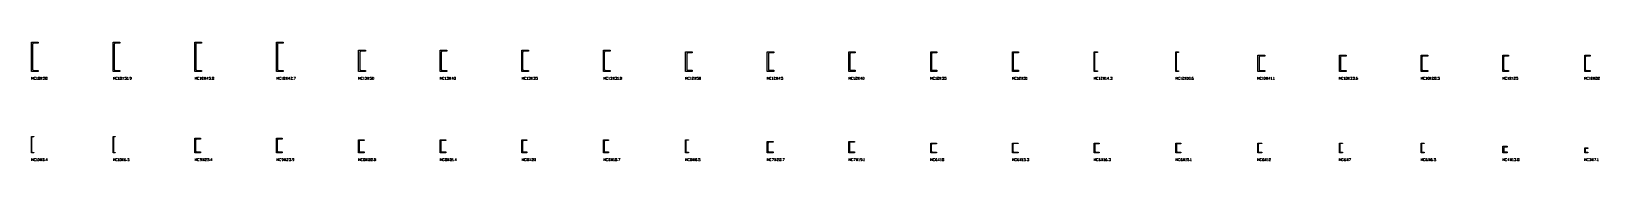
# Model space of a CAD drawing. Header units: inches. Extents: x 0 to 959, y -55 to 18.
import ezdxf

# ---------------------------------------------------------------- set-up
doc = ezdxf.new("R2010")
doc.units = ezdxf.units.IN
doc.header["$MEASUREMENT"] = 0
doc.layers.add('AISC_STEEL', color=7, linetype='Continuous')

msp = doc.modelspace()

# ---------------------------------------------------------------- linework, layer by layer
at = {"color": 3, "lineweight": 0}
for p, q in [((3.15, -5), (3.66, -5)), ((5.66, -3.49), (6.67, -5)), ((5.66, -5), (6.67, -3.49)), ((53.17, -5), (53.64, -5)), ((55.65, -3.49), (56.65, -5)), ((55.65, -5), (56.65, -3.49)), ((58.66, -5), (59.16, -5)), ((59.64, -5), (59.64, -4.75)), ((103.15, -5), (103.62, -5)), ((105.63, -3.49), (106.64, -5)), ((105.63, -5), (106.64, -3.49)), ((110.12, -5), (110.12, -4.75)), ((153.13, -5), (153.6, -5)), ((155.61, -3.49), (156.62, -5)), ((155.61, -5), (156.62, -3.49)), ((160.1, -5), (160.1, -4.75)), ((203.12, -5), (203.62, -5)), ((205.6, -3.49), (206.6, -5)), ((205.6, -5), (206.6, -3.49)), ((208.86, -5), (208.86, -5)), ((253.1, -5), (253.6, -5)), ((255.58, -3.49), (256.58, -5)), ((255.58, -5), (256.58, -3.49)), ((258.85, -5), (258.85, -5)), ((303.08, -5), (303.59, -5)), ((305.56, -3.49), (306.57, -5)), ((305.56, -5), (306.57, -3.49)), ((353.07, -5), (353.57, -5)), ((355.55, -3.49), (356.55, -5)), ((355.55, -5), (356.55, -3.49)), ((358.56, -5), (359.06, -5)), ((359.57, -5), (359.57, -4.75)), ((403.05, -5), (403.55, -5)), ((405.53, -3.49), (406.53, -5)), ((405.53, -5), (406.53, -3.49)), ((408.79, -5), (408.79, -5)), ((453.03, -5), (453.53, -5)), ((455.51, -3.49), (456.52, -5)), ((455.51, -5), (456.52, -3.49)), ((503.02, -5), (503.52, -5)), ((505.5, -3.49), (506.5, -5)), ((505.5, -5), (506.5, -3.49)), ((508.76, -5), (508.76, -5)), ((553, -5), (553.5, -5)), ((555.48, -3.49), (556.48, -5)), ((555.48, -5), (556.48, -3.49)), ((602.98, -5), (603.48, -5)), ((605.46, -3.49), (606.47, -5)), ((605.46, -5), (606.47, -3.49)), ((608.48, -5), (608.98, -5)), ((652.96, -5), (653.47, -5)), ((655.44, -3.49), (656.45, -5)), ((655.44, -5), (656.45, -3.49)), ((656.95, -5), (657.45, -5)), ((659.46, -5), (659.46, -4.75)), ((702.95, -5), (703.45, -5)), ((705.43, -3.49), (706.43, -5)), ((705.43, -5), (706.43, -3.49)), ((706.93, -5), (707.44, -5)), ((708.19, -5), (708.19, -5)), ((709.2, -5), (709.2, -4.75)), ((752.93, -5), (753.43, -5)), ((754.19, -5), (754.19, -5)), ((755.19, -3.49), (756.16, -5)), ((755.19, -5), (756.16, -3.49)), ((758.17, -5), (758.68, -5)), ((759.18, -5), (759.18, -4.75)), ((759.68, -5), (760.18, -5)), ((802.91, -5), (803.42, -5)), ((804.17, -5), (804.17, -5)), ((805.17, -3.49), (806.15, -5)), ((805.17, -5), (806.15, -3.49)), ((809.66, -5), (809.66, -4.75)), ((852.9, -5), (853.4, -5)), ((854.15, -5), (854.15, -5)), ((855.16, -3.49), (856.13, -5)), ((855.16, -5), (856.13, -3.49)), ((859.65, -5), (859.65, -4.75)), ((902.88, -5), (903.38, -5)), ((904.14, -5), (904.14, -5)), ((905.14, -3.49), (906.11, -5)), ((905.14, -5), (906.11, -3.49)), ((952.86, -5), (953.37, -5)), ((954.12, -5), (954.12, -5)), ((955.12, -3.49), (956.13, -5)), ((955.12, -5), (956.13, -3.49)), ((3.15, -54.98), (3.66, -54.98)), ((4.41, -54.98), (4.41, -54.98)), ((5.41, -53.48), (6.42, -54.98)), ((5.41, -54.98), (6.42, -53.48)), ((8.43, -54.98), (8.43, -54.73)), ((53.17, -54.98), (53.64, -54.98)), ((54.39, -54.98), (54.39, -54.98)), ((55.4, -53.48), (56.4, -54.98)), ((55.4, -54.98), (56.4, -53.48)), ((58.41, -54.98), (58.41, -54.73)), ((104.63, -53.48), (105.63, -54.98)), ((104.63, -54.98), (105.63, -53.48)), ((109.15, -54.98), (109.15, -54.73)), ((154.61, -53.48), (155.61, -54.98)), ((154.61, -54.98), (155.61, -53.48)), ((159.13, -54.98), (159.13, -54.73)), ((204.59, -53.48), (205.6, -54.98)), ((204.59, -54.98), (205.6, -53.48)), ((209.11, -54.98), (209.11, -54.73)), ((254.58, -53.48), (255.58, -54.98)), ((254.58, -54.98), (255.58, -53.48)), ((257.59, -54.98), (258.09, -54.98)), ((258.59, -54.98), (258.59, -54.73)), ((304.56, -53.48), (305.56, -54.98)), ((304.56, -54.98), (305.56, -53.48)), ((307.82, -54.98), (307.82, -54.98)), ((354.54, -53.48), (355.55, -54.98)), ((354.54, -54.98), (355.55, -53.48)), ((356.05, -54.98), (356.55, -54.98)), ((358.56, -54.98), (358.56, -54.73)), ((404.52, -53.48), (405.53, -54.98)), ((404.52, -54.98), (405.53, -53.48)), ((407.54, -54.98), (407.54, -54.73)), ((454.54, -53.48), (455.51, -54.98)), ((454.54, -54.98), (455.51, -53.48)), ((459.03, -54.98), (459.03, -54.73)), ((504.52, -53.48), (505.5, -54.98)), ((504.52, -54.98), (505.5, -53.48)), ((506, -54.98), (506.5, -54.98)), ((508.51, -54.98), (508.51, -54.73)), ((509.01, -54.98), (509.51, -54.98)), ((554.51, -53.48), (555.48, -54.98)), ((554.51, -54.98), (555.48, -53.48)), ((555.98, -54.98), (556.48, -54.98)), ((604.49, -53.48), (605.46, -54.98)), ((604.49, -54.98), (605.46, -53.48)), ((605.96, -54.98), (606.47, -54.98)), ((608.48, -54.98), (608.48, -54.73)), ((654.47, -53.48), (655.44, -54.98)), ((654.47, -54.98), (655.44, -53.48)), ((655.95, -54.98), (656.45, -54.98)), ((658.46, -54.98), (658.46, -54.73)), ((704.45, -53.48), (705.43, -54.98)), ((704.45, -54.98), (705.43, -53.48)), ((705.93, -54.98), (706.43, -54.98)), ((708.44, -54.98), (708.44, -54.73)), ((708.94, -54.98), (709.45, -54.98)), ((754.44, -53.48), (755.44, -54.98)), ((754.44, -54.98), (755.44, -53.48)), ((755.91, -54.98), (756.42, -54.98)), ((804.42, -53.48), (805.43, -54.98)), ((804.42, -54.98), (805.43, -53.48)), ((854.4, -53.48), (855.41, -54.98)), ((854.4, -54.98), (855.41, -53.48)), ((857.39, -54.98), (857.39, -54.73)), ((904.39, -53.48), (905.39, -54.98)), ((904.39, -54.98), (905.39, -53.48)), ((905.89, -54.98), (906.36, -54.98)), ((908.37, -54.98), (908.37, -54.73)), ((954.37, -53.48), (955.37, -54.98)), ((954.37, -54.98), (955.37, -53.48)), ((957.35, -54.98), (957.35, -54.73)), ((957.85, -54.98), (958.36, -54.98))]:
    msp.add_line(p, q, dxfattribs=at)
for points in [[(0.17, -5), (0.17, -3.49), (0.67, -4.5), (1.18, -3.49), (1.18, -5)], [(2.68, -4.75), (2.43, -5), (1.93, -5), (1.68, -4.75), (1.68, -3.74), (1.93, -3.49), (2.43, -3.49), (2.68, -3.74)], [(3.15, -3.74), (3.4, -3.49), (3.4, -5)], [(4.91, -4.25), (5.16, -4.5), (5.16, -4.75), (4.91, -5), (4.41, -5), (4.16, -4.75), (4.16, -4.5), (4.41, -4.25), (4.91, -4.25), (5.16, -3.99), (5.16, -3.74), (4.91, -3.49), (4.41, -3.49), (4.16, -3.74), (4.16, -3.99), (4.41, -4.25)], [(7.17, -4.75), (7.42, -5), (7.93, -5), (8.18, -4.75), (8.18, -4.25), (7.93, -3.99), (7.17, -3.99), (7.17, -3.49), (8.18, -3.49)], [(9.4, -4.25), (9.65, -4.5), (9.65, -4.75), (9.4, -5), (8.93, -5), (8.68, -4.75), (8.68, -4.5), (8.93, -4.25), (9.4, -4.25), (9.65, -3.99), (9.65, -3.74), (9.4, -3.49), (8.93, -3.49), (8.68, -3.74), (8.68, -3.99), (8.93, -4.25)], [(50.15, -5), (50.15, -3.49), (50.66, -4.5), (51.16, -3.49), (51.16, -5)], [(52.67, -4.75), (52.41, -5), (51.91, -5), (51.66, -4.75), (51.66, -3.74), (51.91, -3.49), (52.41, -3.49), (52.67, -3.74)], [(53.17, -3.74), (53.39, -3.49), (53.39, -5)], [(54.89, -4.25), (55.15, -4.5), (55.15, -4.75), (54.89, -5), (54.39, -5), (54.14, -4.75), (54.14, -4.5), (54.39, -4.25), (54.89, -4.25), (55.15, -3.99), (55.15, -3.74), (54.89, -3.49), (54.39, -3.49), (54.14, -3.74), (54.14, -3.99), (54.39, -4.25)], [(57.16, -4.75), (57.41, -5), (57.91, -5), (58.16, -4.75), (58.16, -4.25), (57.91, -3.99), (57.16, -3.99), (57.16, -3.49), (58.16, -3.49)], [(58.66, -3.74), (58.91, -3.49), (58.91, -5)], [(60.39, -5), (60.64, -5), (61.14, -4.5), (61.14, -3.74), (60.89, -3.49), (60.39, -3.49), (60.14, -3.74), (60.14, -3.99), (60.39, -4.25), (61.14, -4.25)], [(100.14, -5), (100.14, -3.49), (100.64, -4.5), (101.14, -3.49), (101.14, -5)], [(102.65, -4.75), (102.4, -5), (101.89, -5), (101.64, -4.75), (101.64, -3.74), (101.89, -3.49), (102.4, -3.49), (102.65, -3.74)], [(103.15, -3.74), (103.4, -3.49), (103.4, -5)], [(104.88, -4.25), (105.13, -4.5), (105.13, -4.75), (104.88, -5), (104.38, -5), (104.12, -4.75), (104.12, -4.5), (104.38, -4.25), (104.88, -4.25), (105.13, -3.99), (105.13, -3.74), (104.88, -3.49), (104.38, -3.49), (104.12, -3.74), (104.12, -3.99), (104.38, -4.25)], [(108.14, -4.5), (107.14, -4.5), (107.89, -3.49), (107.89, -5)], [(108.65, -4.75), (108.9, -5), (109.4, -5), (109.65, -4.75), (109.65, -4.25), (109.4, -3.99), (108.65, -3.99), (108.65, -3.49), (109.65, -3.49)], [(111.38, -4.25), (111.63, -4.5), (111.63, -4.75), (111.38, -5), (110.87, -5), (110.62, -4.75), (110.62, -4.5), (110.87, -4.25), (111.38, -4.25), (111.63, -3.99), (111.63, -3.74), (111.38, -3.49), (110.87, -3.49), (110.62, -3.74), (110.62, -3.99), (110.87, -4.25)], [(150.12, -5), (150.12, -3.49), (150.62, -4.5), (151.12, -3.49), (151.12, -5)], [(152.63, -4.75), (152.38, -5), (151.88, -5), (151.63, -4.75), (151.63, -3.74), (151.88, -3.49), (152.38, -3.49), (152.63, -3.74)], [(153.13, -3.74), (153.39, -3.49), (153.39, -5)], [(154.86, -4.25), (155.11, -4.5), (155.11, -4.75), (154.86, -5), (154.36, -5), (154.11, -4.75), (154.11, -4.5), (154.36, -4.25), (154.86, -4.25), (155.11, -3.99), (155.11, -3.74), (154.86, -3.49), (154.36, -3.49), (154.11, -3.74), (154.11, -3.99), (154.36, -4.25)], [(158.13, -4.5), (157.12, -4.5), (157.87, -3.49), (157.87, -5)], [(158.63, -3.74), (158.88, -3.49), (159.38, -3.49), (159.63, -3.74), (159.63, -3.99), (159.38, -4.25), (158.88, -4.25), (158.63, -4.5), (158.63, -5), (159.63, -5)], [(160.61, -3.49), (161.61, -3.49), (160.86, -5)], [(200.1, -5), (200.1, -3.49), (200.61, -4.5), (201.11, -3.49), (201.11, -5)], [(202.61, -4.75), (202.36, -5), (201.86, -5), (201.61, -4.75), (201.61, -3.74), (201.86, -3.49), (202.36, -3.49), (202.61, -3.74)], [(203.12, -3.74), (203.37, -3.49), (203.37, -5)], [(204.09, -3.74), (204.34, -3.49), (204.84, -3.49), (205.09, -3.74), (205.09, -3.99), (204.84, -4.25), (204.59, -4.25)], [(204.84, -4.25), (205.09, -4.5), (205.09, -4.75), (204.84, -5), (204.34, -5), (204.09, -4.75)], [(207.1, -4.75), (207.36, -5), (207.86, -5), (208.11, -4.75), (208.11, -4.25), (207.86, -3.99), (207.1, -3.99), (207.1, -3.49), (208.11, -3.49)], [(250.09, -5), (250.09, -3.49), (250.59, -4.5), (251.09, -3.49), (251.09, -5)], [(252.6, -4.75), (252.35, -5), (251.84, -5), (251.59, -4.75), (251.59, -3.74), (251.84, -3.49), (252.35, -3.49), (252.6, -3.74)], [(253.1, -3.74), (253.35, -3.49), (253.35, -5)], [(254.07, -3.74), (254.32, -3.49), (254.83, -3.49), (255.08, -3.74), (255.08, -3.99), (254.83, -4.25), (254.58, -4.25)], [(254.83, -4.25), (255.08, -4.5), (255.08, -4.75), (254.83, -5), (254.32, -5), (254.07, -4.75)], [(258.09, -4.5), (257.09, -4.5), (257.84, -3.49), (257.84, -5)], [(300.07, -5), (300.07, -3.49), (300.57, -4.5), (301.07, -3.49), (301.07, -5)], [(302.58, -4.75), (302.33, -5), (301.83, -5), (301.58, -4.75), (301.58, -3.74), (301.83, -3.49), (302.33, -3.49), (302.58, -3.74)], [(303.08, -3.74), (303.33, -3.49), (303.33, -5)], [(304.06, -3.74), (304.31, -3.49), (304.81, -3.49), (305.06, -3.74), (305.06, -3.99), (304.81, -4.25), (304.56, -4.25)], [(304.81, -4.25), (305.06, -4.5), (305.06, -4.75), (304.81, -5), (304.31, -5), (304.06, -4.75)], [(307.07, -3.74), (307.32, -3.49), (307.82, -3.49), (308.08, -3.74), (308.08, -3.99), (307.82, -4.25), (307.57, -4.25)], [(307.82, -4.25), (308.08, -4.5), (308.08, -4.75), (307.82, -5), (307.32, -5), (307.07, -4.75)], [(308.58, -4.75), (308.83, -5), (309.33, -5), (309.58, -4.75), (309.58, -4.25), (309.33, -3.99), (308.58, -3.99), (308.58, -3.49), (309.58, -3.49)], [(350.05, -5), (350.05, -3.49), (350.55, -4.5), (351.06, -3.49), (351.06, -5)], [(352.56, -4.75), (352.31, -5), (351.81, -5), (351.56, -4.75), (351.56, -3.74), (351.81, -3.49), (352.31, -3.49), (352.56, -3.74)], [(353.07, -3.74), (353.32, -3.49), (353.32, -5)], [(354.07, -3.74), (354.29, -3.49), (354.79, -3.49), (355.04, -3.74), (355.04, -3.99), (354.79, -4.25), (354.54, -4.25)], [(354.79, -4.25), (355.04, -4.5), (355.04, -4.75), (354.79, -5), (354.29, -5), (354.07, -4.75)], [(357.05, -3.74), (357.3, -3.49), (357.81, -3.49), (358.06, -3.74), (358.06, -3.99), (357.81, -4.25), (357.56, -4.25)], [(357.81, -4.25), (358.06, -4.5), (358.06, -4.75), (357.81, -5), (357.3, -5), (357.05, -4.75)], [(358.56, -3.74), (358.81, -3.49), (358.81, -5)], [(360.79, -4.25), (361.04, -4.5), (361.04, -4.75), (360.79, -5), (360.32, -5), (360.07, -4.75), (360.07, -4.5), (360.32, -4.25), (360.79, -4.25), (361.04, -3.99), (361.04, -3.74), (360.79, -3.49), (360.32, -3.49), (360.07, -3.74), (360.07, -3.99), (360.32, -4.25)], [(400.04, -5), (400.04, -3.49), (400.54, -4.5), (401.04, -3.49), (401.04, -5)], [(402.55, -4.75), (402.3, -5), (401.79, -5), (401.54, -4.75), (401.54, -3.74), (401.79, -3.49), (402.3, -3.49), (402.55, -3.74)], [(403.05, -3.74), (403.3, -3.49), (403.3, -5)], [(404.05, -3.74), (404.31, -3.49), (404.78, -3.49), (405.03, -3.74), (405.03, -3.99), (404.78, -4.25), (404.31, -4.25), (404.05, -4.5), (404.05, -5), (405.03, -5)], [(407.04, -4.75), (407.29, -5), (407.79, -5), (408.04, -4.75), (408.04, -4.25), (407.79, -3.99), (407.04, -3.99), (407.04, -3.49), (408.04, -3.49)], [(450.02, -5), (450.02, -3.49), (450.52, -4.5), (451.02, -3.49), (451.02, -5)], [(452.53, -4.75), (452.28, -5), (451.78, -5), (451.53, -4.75), (451.53, -3.74), (451.78, -3.49), (452.28, -3.49), (452.53, -3.74)], [(453.03, -3.74), (453.28, -3.49), (453.28, -5)], [(454.04, -3.74), (454.29, -3.49), (454.76, -3.49), (455.01, -3.74), (455.01, -3.99), (454.76, -4.25), (454.29, -4.25), (454.04, -4.5), (454.04, -5), (455.01, -5)], [(458.02, -4.5), (457.02, -4.5), (457.77, -3.49), (457.77, -5)], [(458.53, -4.75), (458.78, -5), (459.28, -5), (459.53, -4.75), (459.53, -4.25), (459.28, -3.99), (458.53, -3.99), (458.53, -3.49), (459.53, -3.49)], [(500, -5), (500, -3.49), (500.5, -4.5), (501.01, -3.49), (501.01, -5)], [(502.51, -4.75), (502.26, -5), (501.76, -5), (501.51, -4.75), (501.51, -3.74), (501.76, -3.49), (502.26, -3.49), (502.51, -3.74)], [(503.02, -3.74), (503.27, -3.49), (503.27, -5)], [(504.02, -3.74), (504.27, -3.49), (504.74, -3.49), (504.99, -3.74), (504.99, -3.99), (504.74, -4.25), (504.27, -4.25), (504.02, -4.5), (504.02, -5), (504.99, -5)], [(508.01, -4.5), (507, -4.5), (507.76, -3.49), (507.76, -5)], [(549.98, -5), (549.98, -3.49), (550.49, -4.5), (550.99, -3.49), (550.99, -5)], [(552.5, -4.75), (552.24, -5), (551.74, -5), (551.49, -4.75), (551.49, -3.74), (551.74, -3.49), (552.24, -3.49), (552.5, -3.74)], [(553, -3.74), (553.25, -3.49), (553.25, -5)], [(554, -3.74), (554.25, -3.49), (554.76, -3.49), (554.98, -3.74), (554.98, -3.99), (554.76, -4.25), (554.25, -4.25), (554, -4.5), (554, -5), (554.98, -5)], [(556.99, -3.74), (557.24, -3.49), (557.74, -3.49), (557.99, -3.74), (557.99, -3.99), (557.74, -4.25), (557.49, -4.25)], [(557.74, -4.25), (557.99, -4.5), (557.99, -4.75), (557.74, -5), (557.24, -5), (556.99, -4.75)], [(558.49, -4.75), (558.74, -5), (559.25, -5), (559.5, -4.75), (559.5, -4.25), (559.25, -3.99), (558.49, -3.99), (558.49, -3.49), (559.5, -3.49)], [(599.97, -5), (599.97, -3.49), (600.47, -4.5), (600.97, -3.49), (600.97, -5)], [(602.48, -4.75), (602.23, -5), (601.73, -5), (601.47, -4.75), (601.47, -3.74), (601.73, -3.49), (602.23, -3.49), (602.48, -3.74)], [(602.98, -3.74), (603.23, -3.49), (603.23, -5)], [(603.99, -3.74), (604.24, -3.49), (604.74, -3.49), (604.99, -3.74), (604.99, -3.99), (604.74, -4.25), (604.24, -4.25), (603.99, -4.5), (603.99, -5), (604.99, -5)], [(606.97, -3.74), (607.22, -3.49), (607.72, -3.49), (607.97, -3.74), (607.97, -3.99), (607.72, -4.25), (607.47, -4.25)], [(607.72, -4.25), (607.97, -4.5), (607.97, -4.75), (607.72, -5), (607.22, -5), (606.97, -4.75)], [(608.48, -3.74), (608.73, -3.49), (608.73, -5)], [(649.95, -5), (649.95, -3.49), (650.45, -4.5), (650.96, -3.49), (650.96, -5)], [(652.46, -4.75), (652.21, -5), (651.71, -5), (651.46, -4.75), (651.46, -3.74), (651.71, -3.49), (652.21, -3.49), (652.46, -3.74)], [(652.96, -3.74), (653.22, -3.49), (653.22, -5)], [(653.97, -3.74), (654.22, -3.49), (654.72, -3.49), (654.97, -3.74), (654.97, -3.99), (654.72, -4.25), (654.22, -4.25), (653.97, -4.5), (653.97, -5), (654.97, -5)], [(656.95, -3.74), (657.2, -3.49), (657.2, -5)], [(658.96, -4.5), (657.96, -4.5), (658.71, -3.49), (658.71, -5)], [(659.97, -3.74), (660.22, -3.49), (660.72, -3.49), (660.97, -3.74), (660.97, -3.99), (660.72, -4.25), (660.47, -4.25)], [(660.72, -4.25), (660.97, -4.5), (660.97, -4.75), (660.72, -5), (660.22, -5), (659.97, -4.75)], [(699.93, -5), (699.93, -3.49), (700.44, -4.5), (700.94, -3.49), (700.94, -5)], [(702.45, -4.75), (702.19, -5), (701.69, -5), (701.44, -4.75), (701.44, -3.74), (701.69, -3.49), (702.19, -3.49), (702.45, -3.74)], [(702.95, -3.74), (703.2, -3.49), (703.2, -5)], [(703.95, -3.74), (704.2, -3.49), (704.71, -3.49), (704.96, -3.74), (704.96, -3.99), (704.71, -4.25), (704.2, -4.25), (703.95, -4.5), (703.95, -5), (704.96, -5)], [(706.93, -3.74), (707.19, -3.49), (707.19, -5)], [(709.7, -4.25), (710.45, -4.25), (710.7, -4.5), (710.7, -4.75), (710.45, -5), (709.95, -5), (709.7, -4.75), (709.7, -3.99), (710.2, -3.49), (710.45, -3.49)], [(749.92, -5), (749.92, -3.49), (750.42, -4.5), (750.92, -3.49), (750.92, -5)], [(752.43, -4.75), (752.18, -5), (751.67, -5), (751.42, -4.75), (751.42, -3.74), (751.67, -3.49), (752.18, -3.49), (752.43, -3.74)], [(752.93, -3.74), (753.18, -3.49), (753.18, -5)], [(757.67, -4.5), (756.67, -4.5), (757.42, -3.49), (757.42, -5)], [(758.17, -3.74), (758.43, -3.49), (758.43, -5)], [(759.68, -3.74), (759.93, -3.49), (759.93, -5)], [(799.9, -5), (799.9, -3.49), (800.4, -4.5), (800.9, -3.49), (800.9, -5)], [(802.41, -4.75), (802.16, -5), (801.66, -5), (801.41, -4.75), (801.41, -3.74), (801.66, -3.49), (802.16, -3.49), (802.41, -3.74)], [(802.91, -3.74), (803.16, -3.49), (803.16, -5)], [(806.65, -3.74), (806.9, -3.49), (807.4, -3.49), (807.65, -3.74), (807.65, -3.99), (807.4, -4.25), (807.15, -4.25)], [(807.4, -4.25), (807.65, -4.5), (807.65, -4.75), (807.4, -5), (806.9, -5), (806.65, -4.75)], [(808.16, -3.74), (808.41, -3.49), (808.91, -3.49), (809.16, -3.74), (809.16, -3.99), (808.91, -4.25), (808.66, -4.25)], [(808.91, -4.25), (809.16, -4.5), (809.16, -4.75), (808.91, -5), (808.41, -5), (808.16, -4.75)], [(810.17, -4.25), (810.92, -4.25), (811.17, -4.5), (811.17, -4.75), (810.92, -5), (810.42, -5), (810.17, -4.75), (810.17, -3.99), (810.67, -3.49), (810.92, -3.49)], [(849.88, -5), (849.88, -3.49), (850.39, -4.5), (850.89, -3.49), (850.89, -5)], [(852.39, -4.75), (852.14, -5), (851.64, -5), (851.39, -4.75), (851.39, -3.74), (851.64, -3.49), (852.14, -3.49), (852.39, -3.74)], [(852.9, -3.74), (853.15, -3.49), (853.15, -5)], [(856.63, -3.74), (856.88, -3.49), (857.39, -3.49), (857.64, -3.74), (857.64, -3.99), (857.39, -4.25), (856.88, -4.25), (856.63, -4.5), (856.63, -5), (857.64, -5)], [(858.89, -4.25), (859.14, -4.5), (859.14, -4.75), (858.89, -5), (858.39, -5), (858.14, -4.75), (858.14, -4.5), (858.39, -4.25), (858.89, -4.25), (859.14, -3.99), (859.14, -3.74), (858.89, -3.49), (858.39, -3.49), (858.14, -3.74), (858.14, -3.99), (858.39, -4.25)], [(860.15, -4.75), (860.4, -5), (860.9, -5), (861.15, -4.75), (861.15, -4.25), (860.9, -3.99), (860.15, -3.99), (860.15, -3.49), (861.15, -3.49)], [(899.87, -5), (899.87, -3.49), (900.37, -4.5), (900.87, -3.49), (900.87, -5)], [(902.38, -4.75), (902.13, -5), (901.62, -5), (901.37, -4.75), (901.37, -3.74), (901.62, -3.49), (902.13, -3.49), (902.38, -3.74)], [(902.88, -3.74), (903.13, -3.49), (903.13, -5)], [(906.62, -3.74), (906.87, -3.49), (907.37, -3.49), (907.62, -3.74), (907.62, -3.99), (907.37, -4.25), (906.87, -4.25), (906.62, -4.5), (906.62, -5), (907.62, -5)], [(908.12, -4.75), (908.37, -5), (908.88, -5), (909.13, -4.75), (909.13, -4.25), (908.88, -3.99), (908.12, -3.99), (908.12, -3.49), (909.13, -3.49)], [(949.88, -5), (949.88, -3.49), (950.35, -4.5), (950.85, -3.49), (950.85, -5)], [(952.36, -4.75), (952.11, -5), (951.61, -5), (951.36, -4.75), (951.36, -3.74), (951.61, -3.49), (952.11, -3.49), (952.36, -3.74)], [(952.86, -3.74), (953.11, -3.49), (953.11, -5)], [(956.6, -3.74), (956.85, -3.49), (957.35, -3.49), (957.6, -3.74), (957.6, -3.99), (957.35, -4.25), (956.85, -4.25), (956.6, -4.5), (956.6, -5), (957.6, -5)], [(958.11, -3.74), (958.36, -3.49), (958.86, -3.49), (959.11, -3.74), (959.11, -3.99), (958.86, -4.25), (958.36, -4.25), (958.11, -4.5), (958.11, -5), (959.11, -5)], [(0.17, -54.98), (0.17, -53.48), (0.67, -54.48), (1.18, -53.48), (1.18, -54.98)], [(2.68, -54.73), (2.43, -54.98), (1.93, -54.98), (1.68, -54.73), (1.68, -53.73), (1.93, -53.48), (2.43, -53.48), (2.68, -53.73)], [(3.15, -53.73), (3.4, -53.48), (3.4, -54.98)], [(7.67, -54.23), (7.93, -54.48), (7.93, -54.73), (7.67, -54.98), (7.17, -54.98), (6.92, -54.73), (6.92, -54.48), (7.17, -54.23), (7.67, -54.23), (7.93, -53.98), (7.93, -53.73), (7.67, -53.48), (7.17, -53.48), (6.92, -53.73), (6.92, -53.98), (7.17, -54.23)], [(9.9, -54.48), (8.93, -54.48), (9.65, -53.48), (9.65, -54.98)], [(50.15, -54.98), (50.15, -53.48), (50.66, -54.48), (51.16, -53.48), (51.16, -54.98)], [(52.67, -54.73), (52.41, -54.98), (51.91, -54.98), (51.66, -54.73), (51.66, -53.73), (51.91, -53.48), (52.41, -53.48), (52.67, -53.73)], [(53.17, -53.73), (53.39, -53.48), (53.39, -54.98)], [(56.9, -54.23), (57.66, -54.23), (57.91, -54.48), (57.91, -54.73), (57.66, -54.98), (57.16, -54.98), (56.9, -54.73), (56.9, -53.98), (57.41, -53.48), (57.66, -53.48)], [(58.91, -54.73), (59.16, -54.98), (59.64, -54.98), (59.89, -54.73), (59.89, -54.23), (59.64, -53.98), (58.91, -53.98), (58.91, -53.48), (59.89, -53.48)], [(100.14, -54.98), (100.14, -53.48), (100.64, -54.48), (101.14, -53.48), (101.14, -54.98)], [(102.65, -54.73), (102.4, -54.98), (101.89, -54.98), (101.64, -54.73), (101.64, -53.73), (101.89, -53.48), (102.4, -53.48), (102.65, -53.73)], [(103.4, -54.98), (103.62, -54.98), (104.12, -54.48), (104.12, -53.73), (103.87, -53.48), (103.4, -53.48), (103.15, -53.73), (103.15, -53.98), (103.4, -54.23), (104.12, -54.23)], [(106.13, -53.73), (106.38, -53.48), (106.89, -53.48), (107.14, -53.73), (107.14, -53.98), (106.89, -54.23), (106.38, -54.23), (106.13, -54.48), (106.13, -54.98), (107.14, -54.98)], [(107.64, -54.73), (107.89, -54.98), (108.39, -54.98), (108.65, -54.73), (108.65, -54.23), (108.39, -53.98), (107.64, -53.98), (107.64, -53.48), (108.65, -53.48)], [(110.62, -54.48), (109.65, -54.48), (110.37, -53.48), (110.37, -54.98)], [(150.12, -54.98), (150.12, -53.48), (150.62, -54.48), (151.12, -53.48), (151.12, -54.98)], [(152.63, -54.73), (152.38, -54.98), (151.88, -54.98), (151.63, -54.73), (151.63, -53.73), (151.88, -53.48), (152.38, -53.48), (152.63, -53.73)], [(153.39, -54.98), (153.6, -54.98), (154.11, -54.48), (154.11, -53.73), (153.86, -53.48), (153.39, -53.48), (153.13, -53.73), (153.13, -53.98), (153.39, -54.23), (154.11, -54.23)], [(156.12, -53.73), (156.37, -53.48), (156.87, -53.48), (157.12, -53.73), (157.12, -53.98), (156.87, -54.23), (156.37, -54.23), (156.12, -54.48), (156.12, -54.98), (157.12, -54.98)], [(157.62, -53.73), (157.87, -53.48), (158.38, -53.48), (158.63, -53.73), (158.63, -53.98), (158.38, -54.23), (158.13, -54.23)], [(158.38, -54.23), (158.63, -54.48), (158.63, -54.73), (158.38, -54.98), (157.87, -54.98), (157.62, -54.73)], [(159.85, -54.98), (160.1, -54.98), (160.61, -54.48), (160.61, -53.73), (160.36, -53.48), (159.85, -53.48), (159.63, -53.73), (159.63, -53.98), (159.85, -54.23), (160.61, -54.23)], [(200.1, -54.98), (200.1, -53.48), (200.61, -54.48), (201.11, -53.48), (201.11, -54.98)], [(202.61, -54.73), (202.36, -54.98), (201.86, -54.98), (201.61, -54.73), (201.61, -53.73), (201.86, -53.48), (202.36, -53.48), (202.61, -53.73)], [(203.84, -54.23), (204.09, -54.48), (204.09, -54.73), (203.84, -54.98), (203.37, -54.98), (203.12, -54.73), (203.12, -54.48), (203.37, -54.23), (203.84, -54.23), (204.09, -53.98), (204.09, -53.73), (203.84, -53.48), (203.37, -53.48), (203.12, -53.73), (203.12, -53.98), (203.37, -54.23)], [(206.1, -53.73), (206.35, -53.48), (206.85, -53.48), (207.1, -53.73), (207.1, -53.98), (206.85, -54.23), (206.35, -54.23), (206.1, -54.48), (206.1, -54.98), (207.1, -54.98)], [(207.61, -53.73), (207.86, -53.48), (208.36, -53.48), (208.61, -53.73), (208.61, -53.98), (208.36, -54.23), (207.86, -54.23), (207.61, -54.48), (207.61, -54.98), (208.61, -54.98)], [(210.34, -54.23), (210.59, -54.48), (210.59, -54.73), (210.34, -54.98), (209.87, -54.98), (209.62, -54.73), (209.62, -54.48), (209.87, -54.23), (210.34, -54.23), (210.59, -53.98), (210.59, -53.73), (210.34, -53.48), (209.87, -53.48), (209.62, -53.73), (209.62, -53.98), (209.87, -54.23)], [(250.09, -54.98), (250.09, -53.48), (250.59, -54.48), (251.09, -53.48), (251.09, -54.98)], [(252.6, -54.73), (252.35, -54.98), (251.84, -54.98), (251.59, -54.73), (251.59, -53.73), (251.84, -53.48), (252.35, -53.48), (252.6, -53.73)], [(253.85, -54.23), (254.07, -54.48), (254.07, -54.73), (253.85, -54.98), (253.35, -54.98), (253.1, -54.73), (253.1, -54.48), (253.35, -54.23), (253.85, -54.23), (254.07, -53.98), (254.07, -53.73), (253.85, -53.48), (253.35, -53.48), (253.1, -53.73), (253.1, -53.98), (253.35, -54.23)], [(256.08, -53.73), (256.33, -53.48), (256.84, -53.48), (257.09, -53.73), (257.09, -53.98), (256.84, -54.23), (256.33, -54.23), (256.08, -54.48), (256.08, -54.98), (257.09, -54.98)], [(257.59, -53.73), (257.84, -53.48), (257.84, -54.98)], [(260.1, -54.48), (259.1, -54.48), (259.85, -53.48), (259.85, -54.98)], [(300.07, -54.98), (300.07, -53.48), (300.57, -54.48), (301.07, -53.48), (301.07, -54.98)], [(302.58, -54.73), (302.33, -54.98), (301.83, -54.98), (301.58, -54.73), (301.58, -53.73), (301.83, -53.48), (302.33, -53.48), (302.58, -53.73)], [(303.84, -54.23), (304.06, -54.48), (304.06, -54.73), (303.84, -54.98), (303.33, -54.98), (303.08, -54.73), (303.08, -54.48), (303.33, -54.23), (303.84, -54.23), (304.06, -53.98), (304.06, -53.73), (303.84, -53.48), (303.33, -53.48), (303.08, -53.73), (303.08, -53.98), (303.33, -54.23)], [(306.07, -53.73), (306.32, -53.48), (306.82, -53.48), (307.07, -53.73), (307.07, -53.98), (306.82, -54.23), (306.32, -54.23), (306.07, -54.48), (306.07, -54.98), (307.07, -54.98)], [(350.05, -54.98), (350.05, -53.48), (350.55, -54.48), (351.06, -53.48), (351.06, -54.98)], [(352.56, -54.73), (352.31, -54.98), (351.81, -54.98), (351.56, -54.73), (351.56, -53.73), (351.81, -53.48), (352.31, -53.48), (352.56, -53.73)], [(353.82, -54.23), (354.07, -54.48), (354.07, -54.73), (353.82, -54.98), (353.32, -54.98), (353.07, -54.73), (353.07, -54.48), (353.32, -54.23), (353.82, -54.23), (354.07, -53.98), (354.07, -53.73), (353.82, -53.48), (353.32, -53.48), (353.07, -53.73), (353.07, -53.98), (353.32, -54.23)], [(356.05, -53.73), (356.3, -53.48), (356.3, -54.98)], [(357.81, -54.23), (358.06, -54.48), (358.06, -54.73), (357.81, -54.98), (357.3, -54.98), (357.05, -54.73), (357.05, -54.48), (357.3, -54.23), (357.81, -54.23), (358.06, -53.98), (358.06, -53.73), (357.81, -53.48), (357.3, -53.48), (357.05, -53.73), (357.05, -53.98), (357.3, -54.23)], [(359.06, -53.48), (360.07, -53.48), (359.31, -54.98)], [(400.04, -54.98), (400.04, -53.48), (400.54, -54.48), (401.04, -53.48), (401.04, -54.98)], [(402.55, -54.73), (402.3, -54.98), (401.79, -54.98), (401.54, -54.73), (401.54, -53.73), (401.79, -53.48), (402.3, -53.48), (402.55, -53.73)], [(403.8, -54.23), (404.05, -54.48), (404.05, -54.73), (403.8, -54.98), (403.3, -54.98), (403.05, -54.73), (403.05, -54.48), (403.3, -54.23), (403.8, -54.23), (404.05, -53.98), (404.05, -53.73), (403.8, -53.48), (403.3, -53.48), (403.05, -53.73), (403.05, -53.98), (403.3, -54.23)], [(406.79, -54.23), (407.04, -54.48), (407.04, -54.73), (406.79, -54.98), (406.28, -54.98), (406.03, -54.73), (406.03, -54.48), (406.28, -54.23), (406.79, -54.23), (407.04, -53.98), (407.04, -53.73), (406.79, -53.48), (406.28, -53.48), (406.03, -53.73), (406.03, -53.98), (406.28, -54.23)], [(408.04, -54.73), (408.29, -54.98), (408.79, -54.98), (409.05, -54.73), (409.05, -54.23), (408.79, -53.98), (408.04, -53.98), (408.04, -53.48), (409.05, -53.48)], [(450.02, -54.98), (450.02, -53.48), (450.52, -54.48), (451.02, -53.48), (451.02, -54.98)], [(452.53, -54.73), (452.28, -54.98), (451.78, -54.98), (451.53, -54.73), (451.53, -53.73), (451.78, -53.48), (452.28, -53.48), (452.53, -53.73)], [(453.03, -53.48), (454.04, -53.48), (453.28, -54.98)], [(456.01, -53.73), (456.27, -53.48), (456.77, -53.48), (457.02, -53.73), (457.02, -53.98), (456.77, -54.23), (456.27, -54.23), (456.01, -54.48), (456.01, -54.98), (457.02, -54.98)], [(457.52, -53.73), (457.77, -53.48), (458.28, -53.48), (458.53, -53.73), (458.53, -53.98), (458.28, -54.23), (457.77, -54.23), (457.52, -54.48), (457.52, -54.98), (458.53, -54.98)], [(459.53, -53.48), (460.54, -53.48), (459.78, -54.98)], [(500, -54.98), (500, -53.48), (500.5, -54.48), (501.01, -53.48), (501.01, -54.98)], [(502.51, -54.73), (502.26, -54.98), (501.76, -54.98), (501.51, -54.73), (501.51, -53.73), (501.76, -53.48), (502.26, -53.48), (502.51, -53.73)], [(503.02, -53.48), (504.02, -53.48), (503.27, -54.98)], [(506, -53.73), (506.25, -53.48), (506.25, -54.98)], [(507.25, -54.98), (507.51, -54.98), (508.01, -54.48), (508.01, -53.73), (507.76, -53.48), (507.25, -53.48), (507, -53.73), (507, -53.98), (507.25, -54.23), (508.01, -54.23)], [(509.01, -53.73), (509.26, -53.48), (509.26, -54.98)], [(549.98, -54.98), (549.98, -53.48), (550.49, -54.48), (550.99, -53.48), (550.99, -54.98)], [(552.5, -54.73), (552.24, -54.98), (551.74, -54.98), (551.49, -54.73), (551.49, -53.73), (551.74, -53.48), (552.24, -53.48), (552.5, -53.73)], [(553, -54.23), (553.75, -54.23), (554, -54.48), (554, -54.73), (553.75, -54.98), (553.25, -54.98), (553, -54.73), (553, -53.98), (553.5, -53.48), (553.75, -53.48)], [(555.98, -53.73), (556.23, -53.48), (556.23, -54.98)], [(557.74, -54.23), (557.99, -54.48), (557.99, -54.73), (557.74, -54.98), (557.24, -54.98), (556.99, -54.73), (556.99, -54.48), (557.24, -54.23), (557.74, -54.23), (557.99, -53.98), (557.99, -53.73), (557.74, -53.48), (557.24, -53.48), (556.99, -53.73), (556.99, -53.98), (557.24, -54.23)], [(599.97, -54.98), (599.97, -53.48), (600.47, -54.48), (600.97, -53.48), (600.97, -54.98)], [(602.48, -54.73), (602.23, -54.98), (601.73, -54.98), (601.47, -54.73), (601.47, -53.73), (601.73, -53.48), (602.23, -53.48), (602.48, -53.73)], [(602.98, -54.23), (603.73, -54.23), (603.99, -54.48), (603.99, -54.73), (603.73, -54.98), (603.23, -54.98), (602.98, -54.73), (602.98, -53.98), (603.48, -53.48), (603.73, -53.48)], [(605.96, -53.73), (606.22, -53.48), (606.22, -54.98)], [(606.97, -54.73), (607.22, -54.98), (607.72, -54.98), (607.97, -54.73), (607.97, -54.23), (607.72, -53.98), (606.97, -53.98), (606.97, -53.48), (607.97, -53.48)], [(608.98, -53.73), (609.23, -53.48), (609.73, -53.48), (609.98, -53.73), (609.98, -53.98), (609.73, -54.23), (609.48, -54.23)], [(609.73, -54.23), (609.98, -54.48), (609.98, -54.73), (609.73, -54.98), (609.23, -54.98), (608.98, -54.73)], [(649.95, -54.98), (649.95, -53.48), (650.45, -54.48), (650.96, -53.48), (650.96, -54.98)], [(652.46, -54.73), (652.21, -54.98), (651.71, -54.98), (651.46, -54.73), (651.46, -53.73), (651.71, -53.48), (652.21, -53.48), (652.46, -53.73)], [(652.96, -54.23), (653.72, -54.23), (653.97, -54.48), (653.97, -54.73), (653.72, -54.98), (653.22, -54.98), (652.96, -54.73), (652.96, -53.98), (653.47, -53.48), (653.72, -53.48)], [(655.95, -53.73), (656.2, -53.48), (656.2, -54.98)], [(656.95, -54.23), (657.71, -54.23), (657.96, -54.48), (657.96, -54.73), (657.71, -54.98), (657.2, -54.98), (656.95, -54.73), (656.95, -53.98), (657.45, -53.48), (657.71, -53.48)], [(658.96, -53.73), (659.21, -53.48), (659.71, -53.48), (659.97, -53.73), (659.97, -53.98), (659.71, -54.23), (659.46, -54.23)], [(659.71, -54.23), (659.97, -54.48), (659.97, -54.73), (659.71, -54.98), (659.21, -54.98), (658.96, -54.73)], [(699.93, -54.98), (699.93, -53.48), (700.44, -54.48), (700.94, -53.48), (700.94, -54.98)], [(702.45, -54.73), (702.19, -54.98), (701.69, -54.98), (701.44, -54.73), (701.44, -53.73), (701.69, -53.48), (702.19, -53.48), (702.45, -53.73)], [(702.95, -54.23), (703.7, -54.23), (703.95, -54.48), (703.95, -54.73), (703.7, -54.98), (703.2, -54.98), (702.95, -54.73), (702.95, -53.98), (703.45, -53.48), (703.7, -53.48)], [(705.93, -53.73), (706.18, -53.48), (706.18, -54.98)], [(706.93, -54.73), (707.19, -54.98), (707.69, -54.98), (707.94, -54.73), (707.94, -54.23), (707.69, -53.98), (706.93, -53.98), (706.93, -53.48), (707.94, -53.48)], [(708.94, -53.73), (709.2, -53.48), (709.2, -54.98)], [(749.92, -54.98), (749.92, -53.48), (750.42, -54.48), (750.92, -53.48), (750.92, -54.98)], [(752.43, -54.73), (752.18, -54.98), (751.67, -54.98), (751.42, -54.73), (751.42, -53.73), (751.67, -53.48), (752.18, -53.48), (752.43, -53.73)], [(752.93, -54.23), (753.68, -54.23), (753.94, -54.48), (753.94, -54.73), (753.68, -54.98), (753.18, -54.98), (752.93, -54.73), (752.93, -53.98), (753.43, -53.48), (753.68, -53.48)], [(755.91, -53.73), (756.16, -53.48), (756.16, -54.98)], [(756.92, -53.73), (757.17, -53.48), (757.67, -53.48), (757.92, -53.73), (757.92, -53.98), (757.67, -54.23), (757.17, -54.23), (756.92, -54.48), (756.92, -54.98), (757.92, -54.98)], [(799.9, -54.98), (799.9, -53.48), (800.4, -54.48), (800.9, -53.48), (800.9, -54.98)], [(802.41, -54.73), (802.16, -54.98), (801.66, -54.98), (801.41, -54.73), (801.41, -53.73), (801.66, -53.48), (802.16, -53.48), (802.41, -53.73)], [(802.91, -54.23), (803.67, -54.23), (803.92, -54.48), (803.92, -54.73), (803.67, -54.98), (803.16, -54.98), (802.91, -54.73), (802.91, -53.98), (803.42, -53.48), (803.67, -53.48)], [(805.9, -53.48), (806.9, -53.48), (806.15, -54.98)], [(849.88, -54.98), (849.88, -53.48), (850.39, -54.48), (850.89, -53.48), (850.89, -54.98)], [(852.39, -54.73), (852.14, -54.98), (851.64, -54.98), (851.39, -54.73), (851.39, -53.73), (851.64, -53.48), (852.14, -53.48), (852.39, -53.73)], [(852.9, -54.23), (853.65, -54.23), (853.9, -54.48), (853.9, -54.73), (853.65, -54.98), (853.15, -54.98), (852.9, -54.73), (852.9, -53.98), (853.4, -53.48), (853.65, -53.48)], [(855.88, -54.23), (856.63, -54.23), (856.88, -54.48), (856.88, -54.73), (856.63, -54.98), (856.13, -54.98), (855.88, -54.73), (855.88, -53.98), (856.38, -53.48), (856.63, -53.48)], [(857.89, -54.73), (858.14, -54.98), (858.64, -54.98), (858.89, -54.73), (858.89, -54.23), (858.64, -53.98), (857.89, -53.98), (857.89, -53.48), (858.89, -53.48)], [(899.87, -54.98), (899.87, -53.48), (900.37, -54.48), (900.87, -53.48), (900.87, -54.98)], [(902.38, -54.73), (902.13, -54.98), (901.62, -54.98), (901.37, -54.73), (901.37, -53.73), (901.62, -53.48), (902.13, -53.48), (902.38, -53.73)], [(903.88, -54.48), (902.88, -54.48), (903.63, -53.48), (903.63, -54.98)], [(905.89, -53.73), (906.11, -53.48), (906.11, -54.98)], [(906.87, -53.73), (907.12, -53.48), (907.62, -53.48), (907.87, -53.73), (907.87, -53.98), (907.62, -54.23), (907.37, -54.23)], [(907.62, -54.23), (907.87, -54.48), (907.87, -54.73), (907.62, -54.98), (907.12, -54.98), (906.87, -54.73)], [(909.63, -54.23), (909.88, -54.48), (909.88, -54.73), (909.63, -54.98), (909.13, -54.98), (908.88, -54.73), (908.88, -54.48), (909.13, -54.23), (909.63, -54.23), (909.88, -53.98), (909.88, -53.73), (909.63, -53.48), (909.13, -53.48), (908.88, -53.73), (908.88, -53.98), (909.13, -54.23)], [(949.88, -54.98), (949.88, -53.48), (950.35, -54.48), (950.85, -53.48), (950.85, -54.98)], [(952.36, -54.73), (952.11, -54.98), (951.61, -54.98), (951.36, -54.73), (951.36, -53.73), (951.61, -53.48), (952.11, -53.48), (952.36, -53.73)], [(952.86, -53.73), (953.11, -53.48), (953.62, -53.48), (953.87, -53.73), (953.87, -53.98), (953.62, -54.23), (953.37, -54.23)], [(953.62, -54.23), (953.87, -54.48), (953.87, -54.73), (953.62, -54.98), (953.11, -54.98), (952.86, -54.73)], [(955.88, -53.48), (956.85, -53.48), (956.13, -54.98)], [(957.85, -53.73), (958.11, -53.48), (958.11, -54.98)]]:
    msp.add_lwpolyline(points, dxfattribs=at)
for points in [[(208.86, -5), (208.61, -4.75), (208.61, -3.74), (208.86, -3.49), (209.11, -3.49), (209.36, -3.74), (209.36, -4.75), (209.11, -5)], [(258.85, -5), (258.59, -4.75), (258.59, -3.74), (258.85, -3.49), (259.1, -3.49), (259.35, -3.74), (259.35, -4.75), (259.1, -5)], [(408.79, -5), (408.54, -4.75), (408.54, -3.74), (408.79, -3.49), (409.05, -3.49), (409.3, -3.74), (409.3, -4.75), (409.05, -5)], [(508.76, -5), (508.51, -4.75), (508.51, -3.74), (508.76, -3.49), (509.01, -3.49), (509.26, -3.74), (509.26, -4.75), (509.01, -5)], [(708.19, -5), (707.94, -4.75), (707.94, -3.74), (708.19, -3.49), (708.44, -3.49), (708.69, -3.74), (708.69, -4.75), (708.44, -5)], [(754.19, -5), (753.94, -4.75), (753.94, -3.74), (754.19, -3.49), (754.44, -3.49), (754.69, -3.74), (754.69, -4.75), (754.44, -5)], [(804.17, -5), (803.92, -4.75), (803.92, -3.74), (804.17, -3.49), (804.42, -3.49), (804.67, -3.74), (804.67, -4.75), (804.42, -5)], [(854.15, -5), (853.9, -4.75), (853.9, -3.74), (854.15, -3.49), (854.4, -3.49), (854.65, -3.74), (854.65, -4.75), (854.4, -5)], [(904.14, -5), (903.88, -4.75), (903.88, -3.74), (904.14, -3.49), (904.39, -3.49), (904.64, -3.74), (904.64, -4.75), (904.39, -5)], [(954.12, -5), (953.87, -4.75), (953.87, -3.74), (954.12, -3.49), (954.37, -3.49), (954.62, -3.74), (954.62, -4.75), (954.37, -5)], [(4.41, -54.98), (4.16, -54.73), (4.16, -53.73), (4.41, -53.48), (4.66, -53.48), (4.91, -53.73), (4.91, -54.73), (4.66, -54.98)], [(54.39, -54.98), (54.14, -54.73), (54.14, -53.73), (54.39, -53.48), (54.64, -53.48), (54.89, -53.73), (54.89, -54.73), (54.64, -54.98)], [(307.82, -54.98), (307.57, -54.73), (307.57, -53.73), (307.82, -53.48), (308.08, -53.48), (308.33, -53.73), (308.33, -54.73), (308.08, -54.98)]]:
    msp.add_lwpolyline(points, close=True, dxfattribs=at)
at = {"layer": 'AISC_STEEL'}
for points in [[(0, 18), (4.2, 18), (4.2, 17.38), (1.51, 17.38), (1.49, 17.37), (1.46, 17.37), (1.43, 17.37), (1.4, 17.37), (1.37, 17.36), (1.34, 17.36), (1.31, 17.35), (1.28, 17.34), (1.25, 17.33), (1.22, 17.32), (1.2, 17.31), (1.17, 17.3), (1.14, 17.28), (1.12, 17.27), (1.09, 17.26), (1.07, 17.24), (1.04, 17.22), (1.02, 17.21), (0.99, 17.19), (0.97, 17.17), (0.95, 17.15), (0.93, 17.13), (0.91, 17.1), (0.89, 17.08), (0.87, 17.06), (0.85, 17.03), (0.84, 17.01), (0.82, 16.98), (0.8, 16.96), (0.79, 16.93), (0.78, 16.91), (0.76, 16.88), (0.75, 16.85), (0.74, 16.82), (0.73, 16.79), (0.73, 16.77), (0.72, 16.74), (0.71, 16.71), (0.71, 16.68), (0.7, 16.65), (0.7, 16.62), (0.7, 16.59), (0.7, 16.56), (0.7, 1.44), (0.7, 1.41), (0.7, 1.38), (0.7, 1.35), (0.71, 1.32), (0.71, 1.29), (0.72, 1.26), (0.73, 1.23), (0.73, 1.21), (0.74, 1.18), (0.75, 1.15), (0.76, 1.12), (0.78, 1.09), (0.79, 1.07), (0.8, 1.04), (0.82, 1.02), (0.84, 0.99), (0.85, 0.97), (0.87, 0.94), (0.89, 0.92), (0.91, 0.9), (0.93, 0.87), (0.95, 0.85), (0.97, 0.83), (0.99, 0.81), (1.02, 0.79), (1.04, 0.78), (1.07, 0.76), (1.09, 0.74), (1.12, 0.73), (1.14, 0.72), (1.17, 0.7), (1.2, 0.69), (1.22, 0.68), (1.25, 0.67), (1.28, 0.66), (1.31, 0.65), (1.34, 0.64), (1.37, 0.64), (1.4, 0.63), (1.43, 0.63), (1.46, 0.63), (1.49, 0.63), (1.51, 0.62), (4.2, 0.62), (4.2, 0), (0, 0)], [(50, 18), (54.1, 18), (54.1, 17.38), (51.41, 17.38), (51.39, 17.37), (51.36, 17.37), (51.33, 17.37), (51.3, 17.37), (51.27, 17.36), (51.24, 17.36), (51.21, 17.35), (51.18, 17.34), (51.15, 17.33), (51.12, 17.32), (51.1, 17.31), (51.07, 17.3), (51.04, 17.28), (51.02, 17.27), (50.99, 17.26), (50.97, 17.24), (50.94, 17.22), (50.92, 17.21), (50.89, 17.19), (50.87, 17.17), (50.85, 17.15), (50.83, 17.13), (50.81, 17.1), (50.79, 17.08), (50.77, 17.06), (50.75, 17.03), (50.74, 17.01), (50.72, 16.98), (50.7, 16.96), (50.69, 16.93), (50.68, 16.91), (50.66, 16.88), (50.65, 16.85), (50.64, 16.82), (50.63, 16.79), (50.63, 16.77), (50.62, 16.74), (50.61, 16.71), (50.61, 16.68), (50.6, 16.65), (50.6, 16.62), (50.6, 16.59), (50.6, 16.56), (50.6, 1.44), (50.6, 1.41), (50.6, 1.38), (50.6, 1.35), (50.61, 1.32), (50.61, 1.29), (50.62, 1.26), (50.63, 1.23), (50.63, 1.21), (50.64, 1.18), (50.65, 1.15), (50.66, 1.12), (50.68, 1.09), (50.69, 1.07), (50.7, 1.04), (50.72, 1.02), (50.74, 0.99), (50.75, 0.97), (50.77, 0.94), (50.79, 0.92), (50.81, 0.9), (50.83, 0.87), (50.85, 0.85), (50.87, 0.83), (50.89, 0.81), (50.92, 0.79), (50.94, 0.78), (50.97, 0.76), (50.99, 0.74), (51.02, 0.73), (51.04, 0.72), (51.07, 0.7), (51.1, 0.69), (51.12, 0.68), (51.15, 0.67), (51.18, 0.66), (51.21, 0.65), (51.24, 0.64), (51.27, 0.64), (51.3, 0.63), (51.33, 0.63), (51.36, 0.63), (51.39, 0.63), (51.41, 0.62), (54.1, 0.62), (54.1, 0), (50, 0)], [(100, 18), (104, 18), (104, 17.38), (101.31, 17.38), (101.29, 17.37), (101.26, 17.37), (101.23, 17.37), (101.2, 17.37), (101.17, 17.36), (101.14, 17.36), (101.11, 17.35), (101.08, 17.34), (101.05, 17.33), (101.02, 17.32), (101, 17.31), (100.97, 17.3), (100.94, 17.28), (100.92, 17.27), (100.89, 17.26), (100.87, 17.24), (100.84, 17.22), (100.82, 17.21), (100.79, 17.19), (100.77, 17.17), (100.75, 17.15), (100.73, 17.13), (100.71, 17.1), (100.69, 17.08), (100.67, 17.06), (100.65, 17.03), (100.64, 17.01), (100.62, 16.98), (100.6, 16.96), (100.59, 16.93), (100.58, 16.91), (100.56, 16.88), (100.55, 16.85), (100.54, 16.82), (100.53, 16.79), (100.53, 16.77), (100.52, 16.74), (100.51, 16.71), (100.51, 16.68), (100.5, 16.65), (100.5, 16.62), (100.5, 16.59), (100.5, 16.56), (100.5, 1.44), (100.5, 1.41), (100.5, 1.38), (100.5, 1.35), (100.51, 1.32), (100.51, 1.29), (100.52, 1.26), (100.53, 1.23), (100.53, 1.21), (100.54, 1.18), (100.55, 1.15), (100.56, 1.12), (100.58, 1.09), (100.59, 1.07), (100.6, 1.04), (100.62, 1.02), (100.64, 0.99), (100.65, 0.97), (100.67, 0.94), (100.69, 0.92), (100.71, 0.9), (100.73, 0.87), (100.75, 0.85), (100.77, 0.83), (100.79, 0.81), (100.82, 0.79), (100.84, 0.78), (100.87, 0.76), (100.89, 0.74), (100.92, 0.73), (100.94, 0.72), (100.97, 0.7), (101, 0.69), (101.02, 0.68), (101.05, 0.67), (101.08, 0.66), (101.11, 0.65), (101.14, 0.64), (101.17, 0.64), (101.2, 0.63), (101.23, 0.63), (101.26, 0.63), (101.29, 0.63), (101.31, 0.62), (104, 0.62), (104, 0), (100, 0)], [(150, 18), (153.95, 18), (153.95, 17.38), (151.26, 17.38), (151.24, 17.37), (151.21, 17.37), (151.18, 17.37), (151.15, 17.37), (151.12, 17.36), (151.09, 17.36), (151.06, 17.35), (151.03, 17.34), (151, 17.33), (150.97, 17.32), (150.95, 17.31), (150.92, 17.3), (150.89, 17.28), (150.87, 17.27), (150.84, 17.26), (150.82, 17.24), (150.79, 17.22), (150.77, 17.21), (150.74, 17.19), (150.72, 17.17), (150.7, 17.15), (150.68, 17.13), (150.66, 17.1), (150.64, 17.08), (150.62, 17.06), (150.6, 17.03), (150.59, 17.01), (150.57, 16.98), (150.55, 16.96), (150.54, 16.93), (150.53, 16.91), (150.51, 16.88), (150.5, 16.85), (150.49, 16.82), (150.48, 16.79), (150.48, 16.77), (150.47, 16.74), (150.46, 16.71), (150.46, 16.68), (150.45, 16.65), (150.45, 16.62), (150.45, 16.59), (150.45, 16.56), (150.45, 1.44), (150.45, 1.41), (150.45, 1.38), (150.45, 1.35), (150.46, 1.32), (150.46, 1.29), (150.47, 1.26), (150.48, 1.23), (150.48, 1.21), (150.49, 1.18), (150.5, 1.15), (150.51, 1.12), (150.53, 1.09), (150.54, 1.07), (150.55, 1.04), (150.57, 1.02), (150.59, 0.99), (150.6, 0.97), (150.62, 0.94), (150.64, 0.92), (150.66, 0.9), (150.68, 0.87), (150.7, 0.85), (150.72, 0.83), (150.74, 0.81), (150.77, 0.79), (150.79, 0.78), (150.82, 0.76), (150.84, 0.74), (150.87, 0.73), (150.89, 0.72), (150.92, 0.7), (150.95, 0.69), (150.97, 0.68), (151, 0.67), (151.03, 0.66), (151.06, 0.65), (151.09, 0.64), (151.12, 0.64), (151.15, 0.63), (151.18, 0.63), (151.21, 0.63), (151.24, 0.63), (151.26, 0.62), (153.95, 0.62), (153.95, 0), (150, 0)], [(200, 13), (204.41, 13), (204.41, 12.39), (201.62, 12.39), (201.59, 12.39), (201.56, 12.39), (201.53, 12.39), (201.5, 12.38), (201.47, 12.38), (201.44, 12.37), (201.41, 12.36), (201.38, 12.36), (201.35, 12.35), (201.33, 12.34), (201.3, 12.33), (201.27, 12.31), (201.25, 12.3), (201.22, 12.29), (201.19, 12.27), (201.17, 12.26), (201.14, 12.24), (201.12, 12.22), (201.1, 12.21), (201.07, 12.19), (201.05, 12.17), (201.03, 12.15), (201.01, 12.13), (200.99, 12.1), (200.97, 12.08), (200.95, 12.06), (200.94, 12.03), (200.92, 12.01), (200.9, 11.98), (200.89, 11.96), (200.87, 11.93), (200.86, 11.9), (200.85, 11.88), (200.84, 11.85), (200.83, 11.82), (200.82, 11.79), (200.81, 11.77), (200.81, 11.74), (200.8, 11.71), (200.8, 11.68), (200.79, 11.65), (200.79, 11.62), (200.79, 11.59), (200.79, 11.56), (200.79, 1.44), (200.79, 1.41), (200.79, 1.38), (200.79, 1.35), (200.8, 1.32), (200.8, 1.29), (200.81, 1.26), (200.81, 1.23), (200.82, 1.21), (200.83, 1.18), (200.84, 1.15), (200.85, 1.12), (200.86, 1.1), (200.87, 1.07), (200.89, 1.04), (200.9, 1.02), (200.92, 0.99), (200.94, 0.97), (200.95, 0.94), (200.97, 0.92), (200.99, 0.9), (201.01, 0.87), (201.03, 0.85), (201.05, 0.83), (201.07, 0.81), (201.1, 0.79), (201.12, 0.78), (201.14, 0.76), (201.17, 0.74), (201.19, 0.73), (201.22, 0.71), (201.25, 0.7), (201.27, 0.69), (201.3, 0.67), (201.33, 0.66), (201.35, 0.65), (201.38, 0.64), (201.41, 0.64), (201.44, 0.63), (201.47, 0.62), (201.5, 0.62), (201.53, 0.61), (201.56, 0.61), (201.59, 0.61), (201.62, 0.61), (204.41, 0.61), (204.41, 0), (200, 0)], [(250, 13), (254.19, 13), (254.19, 12.39), (251.39, 12.39), (251.36, 12.39), (251.33, 12.39), (251.3, 12.39), (251.27, 12.38), (251.24, 12.38), (251.21, 12.37), (251.18, 12.36), (251.16, 12.36), (251.13, 12.35), (251.1, 12.34), (251.07, 12.33), (251.05, 12.31), (251.02, 12.3), (250.99, 12.29), (250.97, 12.27), (250.94, 12.26), (250.92, 12.24), (250.89, 12.22), (250.87, 12.21), (250.85, 12.19), (250.82, 12.17), (250.8, 12.15), (250.78, 12.13), (250.76, 12.1), (250.74, 12.08), (250.73, 12.06), (250.71, 12.03), (250.69, 12.01), (250.68, 11.98), (250.66, 11.96), (250.65, 11.93), (250.64, 11.9), (250.62, 11.88), (250.61, 11.85), (250.6, 11.82), (250.59, 11.79), (250.59, 11.77), (250.58, 11.74), (250.57, 11.71), (250.57, 11.68), (250.56, 11.65), (250.56, 11.62), (250.56, 11.59), (250.56, 11.56), (250.56, 1.44), (250.56, 1.41), (250.56, 1.38), (250.56, 1.35), (250.57, 1.32), (250.57, 1.29), (250.58, 1.26), (250.59, 1.23), (250.59, 1.21), (250.6, 1.18), (250.61, 1.15), (250.62, 1.12), (250.64, 1.1), (250.65, 1.07), (250.66, 1.04), (250.68, 1.02), (250.69, 0.99), (250.71, 0.97), (250.73, 0.94), (250.74, 0.92), (250.76, 0.9), (250.78, 0.87), (250.8, 0.85), (250.82, 0.83), (250.85, 0.81), (250.87, 0.79), (250.89, 0.78), (250.92, 0.76), (250.94, 0.74), (250.97, 0.73), (250.99, 0.71), (251.02, 0.7), (251.05, 0.69), (251.07, 0.67), (251.1, 0.66), (251.13, 0.65), (251.16, 0.64), (251.18, 0.64), (251.21, 0.63), (251.24, 0.62), (251.27, 0.62), (251.3, 0.61), (251.33, 0.61), (251.36, 0.61), (251.39, 0.61), (254.19, 0.61), (254.19, 0), (250, 0)], [(300, 13), (304.07, 13), (304.07, 12.39), (301.28, 12.39), (301.25, 12.39), (301.22, 12.39), (301.19, 12.39), (301.16, 12.38), (301.13, 12.38), (301.1, 12.37), (301.07, 12.36), (301.04, 12.36), (301.01, 12.35), (300.99, 12.34), (300.96, 12.33), (300.93, 12.31), (300.91, 12.3), (300.88, 12.29), (300.85, 12.27), (300.83, 12.26), (300.8, 12.24), (300.78, 12.22), (300.76, 12.21), (300.73, 12.19), (300.71, 12.17), (300.69, 12.15), (300.67, 12.13), (300.65, 12.1), (300.63, 12.08), (300.61, 12.06), (300.6, 12.03), (300.58, 12.01), (300.56, 11.98), (300.55, 11.96), (300.53, 11.93), (300.52, 11.9), (300.51, 11.88), (300.5, 11.85), (300.49, 11.82), (300.48, 11.79), (300.47, 11.77), (300.47, 11.74), (300.46, 11.71), (300.46, 11.68), (300.45, 11.65), (300.45, 11.62), (300.45, 11.59), (300.45, 11.56), (300.45, 1.44), (300.45, 1.41), (300.45, 1.38), (300.45, 1.35), (300.46, 1.32), (300.46, 1.29), (300.47, 1.26), (300.47, 1.23), (300.48, 1.21), (300.49, 1.18), (300.5, 1.15), (300.51, 1.12), (300.52, 1.1), (300.53, 1.07), (300.55, 1.04), (300.56, 1.02), (300.58, 0.99), (300.6, 0.97), (300.61, 0.94), (300.63, 0.92), (300.65, 0.9), (300.67, 0.87), (300.69, 0.85), (300.71, 0.83), (300.73, 0.81), (300.76, 0.79), (300.78, 0.78), (300.8, 0.76), (300.83, 0.74), (300.85, 0.73), (300.88, 0.71), (300.91, 0.7), (300.93, 0.69), (300.96, 0.67), (300.99, 0.66), (301.01, 0.65), (301.04, 0.64), (301.07, 0.64), (301.1, 0.63), (301.13, 0.62), (301.16, 0.62), (301.19, 0.61), (301.22, 0.61), (301.25, 0.61), (301.28, 0.61), (304.07, 0.61), (304.07, 0), (300, 0)], [(350, 13), (354, 13), (354, 12.39), (351.2, 12.39), (351.18, 12.39), (351.15, 12.39), (351.12, 12.39), (351.09, 12.38), (351.06, 12.38), (351.03, 12.37), (351, 12.36), (350.97, 12.36), (350.94, 12.35), (350.91, 12.34), (350.89, 12.33), (350.86, 12.31), (350.83, 12.3), (350.81, 12.29), (350.78, 12.27), (350.76, 12.26), (350.73, 12.24), (350.71, 12.22), (350.68, 12.21), (350.66, 12.19), (350.64, 12.17), (350.62, 12.15), (350.6, 12.13), (350.58, 12.1), (350.56, 12.08), (350.54, 12.06), (350.52, 12.03), (350.51, 12.01), (350.49, 11.98), (350.48, 11.96), (350.46, 11.93), (350.45, 11.9), (350.44, 11.88), (350.43, 11.85), (350.42, 11.82), (350.41, 11.79), (350.4, 11.77), (350.39, 11.74), (350.39, 11.71), (350.38, 11.68), (350.38, 11.65), (350.38, 11.62), (350.38, 11.59), (350.38, 11.56), (350.38, 1.44), (350.38, 1.41), (350.38, 1.38), (350.38, 1.35), (350.38, 1.32), (350.39, 1.29), (350.39, 1.26), (350.4, 1.23), (350.41, 1.21), (350.42, 1.18), (350.43, 1.15), (350.44, 1.12), (350.45, 1.1), (350.46, 1.07), (350.48, 1.04), (350.49, 1.02), (350.51, 0.99), (350.52, 0.97), (350.54, 0.94), (350.56, 0.92), (350.58, 0.9), (350.6, 0.87), (350.62, 0.85), (350.64, 0.83), (350.66, 0.81), (350.68, 0.79), (350.71, 0.78), (350.73, 0.76), (350.76, 0.74), (350.78, 0.73), (350.81, 0.71), (350.83, 0.7), (350.86, 0.69), (350.89, 0.67), (350.91, 0.66), (350.94, 0.65), (350.97, 0.64), (351, 0.64), (351.03, 0.63), (351.06, 0.62), (351.09, 0.62), (351.12, 0.61), (351.15, 0.61), (351.18, 0.61), (351.2, 0.61), (354, 0.61), (354, 0), (350, 0)], [(400, 12), (404.14, 12), (404.14, 11.3), (401.44, 11.3), (401.42, 11.3), (401.39, 11.3), (401.36, 11.29), (401.33, 11.29), (401.3, 11.28), (401.27, 11.27), (401.24, 11.26), (401.21, 11.25), (401.18, 11.24), (401.16, 11.23), (401.13, 11.21), (401.11, 11.2), (401.08, 11.18), (401.06, 11.16), (401.04, 11.14), (401.01, 11.12), (400.99, 11.1), (400.97, 11.08), (400.96, 11.05), (400.94, 11.03), (400.92, 11), (400.91, 10.98), (400.89, 10.95), (400.88, 10.92), (400.87, 10.9), (400.86, 10.87), (400.85, 10.84), (400.85, 10.81), (400.84, 10.78), (400.84, 10.75), (400.84, 10.72), (400.83, 10.69), (400.83, 1.31), (400.84, 1.28), (400.84, 1.25), (400.84, 1.22), (400.85, 1.19), (400.85, 1.16), (400.86, 1.13), (400.87, 1.1), (400.88, 1.08), (400.89, 1.05), (400.91, 1.02), (400.92, 1), (400.94, 0.97), (400.96, 0.95), (400.97, 0.92), (400.99, 0.9), (401.01, 0.88), (401.04, 0.86), (401.06, 0.84), (401.08, 0.82), (401.11, 0.8), (401.13, 0.79), (401.16, 0.77), (401.18, 0.76), (401.21, 0.75), (401.24, 0.74), (401.27, 0.73), (401.3, 0.72), (401.33, 0.71), (401.36, 0.71), (401.39, 0.7), (401.42, 0.7), (401.44, 0.7), (404.14, 0.7), (404.14, 0), (400, 0)], [(450, 12), (454.01, 12), (454.01, 11.3), (451.32, 11.3), (451.29, 11.3), (451.26, 11.3), (451.23, 11.29), (451.2, 11.29), (451.17, 11.28), (451.14, 11.27), (451.11, 11.26), (451.09, 11.25), (451.06, 11.24), (451.03, 11.23), (451.01, 11.21), (450.98, 11.2), (450.96, 11.18), (450.93, 11.16), (450.91, 11.14), (450.89, 11.12), (450.87, 11.1), (450.85, 11.08), (450.83, 11.05), (450.81, 11.03), (450.8, 11), (450.78, 10.98), (450.77, 10.95), (450.76, 10.92), (450.75, 10.9), (450.74, 10.87), (450.73, 10.84), (450.72, 10.81), (450.72, 10.78), (450.71, 10.75), (450.71, 10.72), (450.71, 10.69), (450.71, 1.31), (450.71, 1.28), (450.71, 1.25), (450.72, 1.22), (450.72, 1.19), (450.73, 1.16), (450.74, 1.13), (450.75, 1.1), (450.76, 1.08), (450.77, 1.05), (450.78, 1.02), (450.8, 1), (450.81, 0.97), (450.83, 0.95), (450.85, 0.92), (450.87, 0.9), (450.89, 0.88), (450.91, 0.86), (450.93, 0.84), (450.96, 0.82), (450.98, 0.8), (451.01, 0.79), (451.03, 0.77), (451.06, 0.76), (451.09, 0.75), (451.11, 0.74), (451.14, 0.73), (451.17, 0.72), (451.2, 0.71), (451.23, 0.71), (451.26, 0.7), (451.29, 0.7), (451.32, 0.7), (454.01, 0.7), (454.01, 0), (450, 0)], [(500, 12), (503.89, 12), (503.89, 11.3), (501.2, 11.3), (501.17, 11.3), (501.14, 11.3), (501.11, 11.29), (501.08, 11.29), (501.05, 11.28), (501.02, 11.27), (500.99, 11.26), (500.97, 11.25), (500.94, 11.24), (500.91, 11.23), (500.89, 11.21), (500.86, 11.2), (500.84, 11.18), (500.81, 11.16), (500.79, 11.14), (500.77, 11.12), (500.75, 11.1), (500.73, 11.08), (500.71, 11.05), (500.69, 11.03), (500.68, 11), (500.66, 10.98), (500.65, 10.95), (500.64, 10.92), (500.63, 10.9), (500.62, 10.87), (500.61, 10.84), (500.6, 10.81), (500.6, 10.78), (500.59, 10.75), (500.59, 10.72), (500.59, 10.69), (500.59, 1.31), (500.59, 1.28), (500.59, 1.25), (500.6, 1.22), (500.6, 1.19), (500.61, 1.16), (500.62, 1.13), (500.63, 1.1), (500.64, 1.08), (500.65, 1.05), (500.66, 1.02), (500.68, 1), (500.69, 0.97), (500.71, 0.95), (500.73, 0.92), (500.75, 0.9), (500.77, 0.88), (500.79, 0.86), (500.81, 0.84), (500.84, 0.82), (500.86, 0.8), (500.89, 0.79), (500.91, 0.77), (500.94, 0.76), (500.97, 0.75), (500.99, 0.74), (501.02, 0.73), (501.05, 0.72), (501.08, 0.71), (501.11, 0.71), (501.14, 0.7), (501.17, 0.7), (501.2, 0.7), (503.89, 0.7), (503.89, 0), (500, 0)], [(550, 12), (553.77, 12), (553.77, 11.3), (551.08, 11.3), (551.05, 11.3), (551.02, 11.3), (550.99, 11.29), (550.96, 11.29), (550.93, 11.28), (550.9, 11.27), (550.87, 11.26), (550.84, 11.25), (550.81, 11.24), (550.79, 11.23), (550.76, 11.21), (550.74, 11.2), (550.71, 11.18), (550.69, 11.16), (550.67, 11.14), (550.64, 11.12), (550.62, 11.1), (550.6, 11.08), (550.59, 11.05), (550.57, 11.03), (550.55, 11), (550.54, 10.98), (550.52, 10.95), (550.51, 10.92), (550.5, 10.9), (550.49, 10.87), (550.48, 10.84), (550.48, 10.81), (550.47, 10.78), (550.47, 10.75), (550.47, 10.72), (550.47, 10.69), (550.47, 1.31), (550.47, 1.28), (550.47, 1.25), (550.47, 1.22), (550.48, 1.19), (550.48, 1.16), (550.49, 1.13), (550.5, 1.1), (550.51, 1.08), (550.52, 1.05), (550.54, 1.02), (550.55, 1), (550.57, 0.97), (550.59, 0.95), (550.6, 0.92), (550.62, 0.9), (550.64, 0.88), (550.67, 0.86), (550.69, 0.84), (550.71, 0.82), (550.74, 0.8), (550.76, 0.79), (550.79, 0.77), (550.81, 0.76), (550.84, 0.75), (550.87, 0.74), (550.9, 0.73), (550.93, 0.72), (550.96, 0.71), (550.99, 0.71), (551.02, 0.7), (551.05, 0.7), (551.08, 0.7), (553.77, 0.7), (553.77, 0), (550, 0)], [(600, 12), (603.67, 12), (603.67, 11.3), (600.98, 11.3), (600.95, 11.3), (600.92, 11.3), (600.89, 11.29), (600.86, 11.29), (600.83, 11.28), (600.8, 11.27), (600.77, 11.26), (600.75, 11.25), (600.72, 11.24), (600.69, 11.23), (600.67, 11.21), (600.64, 11.2), (600.62, 11.18), (600.59, 11.16), (600.57, 11.14), (600.55, 11.12), (600.53, 11.1), (600.51, 11.08), (600.49, 11.05), (600.47, 11.03), (600.46, 11), (600.44, 10.98), (600.43, 10.95), (600.42, 10.92), (600.41, 10.9), (600.4, 10.87), (600.39, 10.84), (600.38, 10.81), (600.38, 10.78), (600.37, 10.75), (600.37, 10.72), (600.37, 10.69), (600.37, 1.31), (600.37, 1.28), (600.37, 1.25), (600.38, 1.22), (600.38, 1.19), (600.39, 1.16), (600.4, 1.13), (600.41, 1.1), (600.42, 1.08), (600.43, 1.05), (600.44, 1.02), (600.46, 1), (600.47, 0.97), (600.49, 0.95), (600.51, 0.92), (600.53, 0.9), (600.55, 0.88), (600.57, 0.86), (600.59, 0.84), (600.62, 0.82), (600.64, 0.8), (600.67, 0.79), (600.69, 0.77), (600.72, 0.76), (600.75, 0.75), (600.77, 0.74), (600.8, 0.73), (600.83, 0.72), (600.86, 0.71), (600.89, 0.71), (600.92, 0.7), (600.95, 0.7), (600.98, 0.7), (603.67, 0.7), (603.67, 0), (600, 0)], [(650, 12), (652.12, 12), (652.12, 11.69), (650.69, 11.69), (650.66, 11.69), (650.63, 11.68), (650.6, 11.68), (650.57, 11.67), (650.54, 11.66), (650.51, 11.65), (650.49, 11.64), (650.46, 11.62), (650.43, 11.61), (650.41, 11.59), (650.39, 11.57), (650.37, 11.55), (650.35, 11.53), (650.33, 11.5), (650.31, 11.48), (650.3, 11.45), (650.29, 11.42), (650.28, 11.4), (650.27, 11.37), (650.26, 11.34), (650.25, 11.31), (650.25, 11.28), (650.25, 11.25), (650.25, 0.75), (650.25, 0.72), (650.25, 0.69), (650.26, 0.66), (650.27, 0.63), (650.28, 0.6), (650.29, 0.58), (650.3, 0.55), (650.31, 0.52), (650.33, 0.5), (650.35, 0.47), (650.37, 0.45), (650.39, 0.43), (650.41, 0.41), (650.43, 0.39), (650.46, 0.38), (650.49, 0.36), (650.51, 0.35), (650.54, 0.34), (650.57, 0.33), (650.6, 0.32), (650.63, 0.32), (650.66, 0.31), (650.69, 0.31), (652.12, 0.31), (652.12, 0), (650, 0)], [(700, 12), (701.5, 12), (701.5, 11.69), (700.63, 11.69), (700.6, 11.69), (700.57, 11.69), (700.54, 11.68), (700.52, 11.68), (700.49, 11.67), (700.46, 11.66), (700.44, 11.65), (700.41, 11.63), (700.39, 11.62), (700.36, 11.6), (700.34, 11.58), (700.32, 11.56), (700.3, 11.54), (700.28, 11.52), (700.26, 11.5), (700.25, 11.47), (700.24, 11.45), (700.22, 11.42), (700.21, 11.39), (700.21, 11.36), (700.2, 11.34), (700.19, 11.31), (700.19, 11.28), (700.19, 11.25), (700.19, 0.75), (700.19, 0.72), (700.19, 0.69), (700.2, 0.66), (700.21, 0.64), (700.21, 0.61), (700.22, 0.58), (700.24, 0.55), (700.25, 0.53), (700.26, 0.5), (700.28, 0.48), (700.3, 0.46), (700.32, 0.44), (700.34, 0.42), (700.36, 0.4), (700.39, 0.38), (700.41, 0.37), (700.44, 0.35), (700.46, 0.34), (700.49, 0.33), (700.52, 0.32), (700.54, 0.32), (700.57, 0.31), (700.6, 0.31), (700.63, 0.31), (701.5, 0.31), (701.5, 0), (700, 0)], [(750, 10), (754.32, 10), (754.32, 9.43), (751.53, 9.43), (751.5, 9.42), (751.47, 9.42), (751.44, 9.42), (751.41, 9.42), (751.38, 9.41), (751.36, 9.4), (751.33, 9.4), (751.3, 9.39), (751.27, 9.38), (751.24, 9.37), (751.22, 9.35), (751.19, 9.34), (751.16, 9.33), (751.14, 9.31), (751.11, 9.29), (751.09, 9.28), (751.07, 9.26), (751.04, 9.24), (751.02, 9.22), (751, 9.2), (750.98, 9.18), (750.96, 9.15), (750.94, 9.13), (750.93, 9.11), (750.91, 9.08), (750.89, 9.06), (750.88, 9.03), (750.87, 9.01), (750.85, 8.98), (750.84, 8.95), (750.83, 8.92), (750.83, 8.89), (750.82, 8.87), (750.81, 8.84), (750.81, 8.81), (750.8, 8.78), (750.8, 8.75), (750.8, 8.72), (750.8, 8.69), (750.8, 1.31), (750.8, 1.28), (750.8, 1.25), (750.8, 1.22), (750.81, 1.19), (750.81, 1.16), (750.82, 1.13), (750.83, 1.11), (750.83, 1.08), (750.84, 1.05), (750.85, 1.02), (750.87, 0.99), (750.88, 0.97), (750.89, 0.94), (750.91, 0.92), (750.93, 0.89), (750.94, 0.87), (750.96, 0.85), (750.98, 0.82), (751, 0.8), (751.02, 0.78), (751.04, 0.76), (751.07, 0.74), (751.09, 0.72), (751.11, 0.71), (751.14, 0.69), (751.16, 0.67), (751.19, 0.66), (751.22, 0.65), (751.24, 0.63), (751.27, 0.62), (751.3, 0.61), (751.33, 0.6), (751.36, 0.6), (751.38, 0.59), (751.41, 0.58), (751.44, 0.58), (751.47, 0.58), (751.5, 0.58), (751.53, 0.58), (754.32, 0.58), (754.32, 0), (750, 0)], [(800, 10), (804.1, 10), (804.1, 9.43), (801.31, 9.43), (801.28, 9.42), (801.25, 9.42), (801.22, 9.42), (801.19, 9.42), (801.16, 9.41), (801.13, 9.4), (801.11, 9.4), (801.08, 9.39), (801.05, 9.38), (801.02, 9.37), (800.99, 9.35), (800.97, 9.34), (800.94, 9.33), (800.92, 9.31), (800.89, 9.29), (800.87, 9.28), (800.85, 9.26), (800.82, 9.24), (800.8, 9.22), (800.78, 9.2), (800.76, 9.18), (800.74, 9.15), (800.72, 9.13), (800.71, 9.11), (800.69, 9.08), (800.67, 9.06), (800.66, 9.03), (800.65, 9.01), (800.63, 8.98), (800.62, 8.95), (800.61, 8.92), (800.6, 8.89), (800.6, 8.87), (800.59, 8.84), (800.58, 8.81), (800.58, 8.78), (800.58, 8.75), (800.58, 8.72), (800.58, 8.69), (800.58, 1.31), (800.58, 1.28), (800.58, 1.25), (800.58, 1.22), (800.58, 1.19), (800.59, 1.16), (800.6, 1.13), (800.6, 1.11), (800.61, 1.08), (800.62, 1.05), (800.63, 1.02), (800.65, 0.99), (800.66, 0.97), (800.67, 0.94), (800.69, 0.92), (800.71, 0.89), (800.72, 0.87), (800.74, 0.85), (800.76, 0.82), (800.78, 0.8), (800.8, 0.78), (800.82, 0.76), (800.85, 0.74), (800.87, 0.72), (800.89, 0.71), (800.92, 0.69), (800.94, 0.67), (800.97, 0.66), (800.99, 0.65), (801.02, 0.63), (801.05, 0.62), (801.08, 0.61), (801.11, 0.6), (801.13, 0.6), (801.16, 0.59), (801.19, 0.58), (801.22, 0.58), (801.25, 0.58), (801.28, 0.58), (801.31, 0.58), (804.1, 0.58), (804.1, 0), (800, 0)], [(850, 10), (853.95, 10), (853.95, 9.43), (851.16, 9.43), (851.13, 9.42), (851.1, 9.42), (851.07, 9.42), (851.04, 9.42), (851.01, 9.41), (850.98, 9.4), (850.96, 9.4), (850.93, 9.39), (850.9, 9.38), (850.87, 9.37), (850.84, 9.35), (850.82, 9.34), (850.79, 9.33), (850.77, 9.31), (850.74, 9.29), (850.72, 9.28), (850.7, 9.26), (850.67, 9.24), (850.65, 9.22), (850.63, 9.2), (850.61, 9.18), (850.59, 9.15), (850.57, 9.13), (850.56, 9.11), (850.54, 9.08), (850.52, 9.06), (850.51, 9.03), (850.5, 9.01), (850.48, 8.98), (850.47, 8.95), (850.46, 8.92), (850.45, 8.89), (850.45, 8.87), (850.44, 8.84), (850.43, 8.81), (850.43, 8.78), (850.43, 8.75), (850.43, 8.72), (850.42, 8.69), (850.42, 1.31), (850.43, 1.28), (850.43, 1.25), (850.43, 1.22), (850.43, 1.19), (850.44, 1.16), (850.45, 1.13), (850.45, 1.11), (850.46, 1.08), (850.47, 1.05), (850.48, 1.02), (850.5, 0.99), (850.51, 0.97), (850.52, 0.94), (850.54, 0.92), (850.56, 0.89), (850.57, 0.87), (850.59, 0.85), (850.61, 0.82), (850.63, 0.8), (850.65, 0.78), (850.67, 0.76), (850.7, 0.74), (850.72, 0.72), (850.74, 0.71), (850.77, 0.69), (850.79, 0.67), (850.82, 0.66), (850.84, 0.65), (850.87, 0.63), (850.9, 0.62), (850.93, 0.61), (850.96, 0.6), (850.98, 0.6), (851.01, 0.59), (851.04, 0.58), (851.07, 0.58), (851.1, 0.58), (851.13, 0.58), (851.16, 0.58), (853.95, 0.58), (853.95, 0), (850, 0)], [(900, 10), (903.41, 10), (903.41, 9.43), (901.12, 9.43), (901.09, 9.42), (901.06, 9.42), (901.03, 9.42), (901, 9.42), (900.97, 9.41), (900.94, 9.4), (900.91, 9.4), (900.88, 9.39), (900.85, 9.38), (900.83, 9.37), (900.8, 9.35), (900.77, 9.34), (900.75, 9.33), (900.72, 9.31), (900.7, 9.29), (900.67, 9.28), (900.65, 9.26), (900.63, 9.24), (900.61, 9.22), (900.58, 9.2), (900.56, 9.18), (900.55, 9.15), (900.53, 9.13), (900.51, 9.11), (900.49, 9.08), (900.48, 9.06), (900.46, 9.03), (900.45, 9.01), (900.44, 8.98), (900.43, 8.95), (900.42, 8.92), (900.41, 8.89), (900.4, 8.87), (900.39, 8.84), (900.39, 8.81), (900.39, 8.78), (900.38, 8.75), (900.38, 8.72), (900.38, 8.69), (900.38, 1.31), (900.38, 1.28), (900.38, 1.25), (900.39, 1.22), (900.39, 1.19), (900.39, 1.16), (900.4, 1.13), (900.41, 1.11), (900.42, 1.08), (900.43, 1.05), (900.44, 1.02), (900.45, 0.99), (900.46, 0.97), (900.48, 0.94), (900.49, 0.92), (900.51, 0.89), (900.53, 0.87), (900.55, 0.85), (900.56, 0.82), (900.58, 0.8), (900.61, 0.78), (900.63, 0.76), (900.65, 0.74), (900.67, 0.72), (900.7, 0.71), (900.72, 0.69), (900.75, 0.67), (900.77, 0.66), (900.8, 0.65), (900.83, 0.63), (900.85, 0.62), (900.88, 0.61), (900.91, 0.6), (900.94, 0.6), (900.97, 0.59), (901, 0.58), (901.03, 0.58), (901.06, 0.58), (901.09, 0.58), (901.12, 0.58), (903.41, 0.58), (903.41, 0), (900, 0)], [(950, 10), (953.32, 10), (953.32, 9.43), (951.02, 9.43), (951, 9.42), (950.97, 9.42), (950.94, 9.42), (950.91, 9.42), (950.88, 9.41), (950.85, 9.4), (950.82, 9.4), (950.79, 9.39), (950.76, 9.38), (950.74, 9.37), (950.71, 9.35), (950.68, 9.34), (950.66, 9.33), (950.63, 9.31), (950.61, 9.29), (950.58, 9.28), (950.56, 9.26), (950.54, 9.24), (950.52, 9.22), (950.49, 9.2), (950.47, 9.18), (950.46, 9.15), (950.44, 9.13), (950.42, 9.11), (950.4, 9.08), (950.39, 9.06), (950.37, 9.03), (950.36, 9.01), (950.35, 8.98), (950.34, 8.95), (950.33, 8.92), (950.32, 8.89), (950.31, 8.87), (950.3, 8.84), (950.3, 8.81), (950.3, 8.78), (950.29, 8.75), (950.29, 8.72), (950.29, 8.69), (950.29, 1.31), (950.29, 1.28), (950.29, 1.25), (950.3, 1.22), (950.3, 1.19), (950.3, 1.16), (950.31, 1.13), (950.32, 1.11), (950.33, 1.08), (950.34, 1.05), (950.35, 1.02), (950.36, 0.99), (950.37, 0.97), (950.39, 0.94), (950.4, 0.92), (950.42, 0.89), (950.44, 0.87), (950.46, 0.85), (950.47, 0.82), (950.49, 0.8), (950.52, 0.78), (950.54, 0.76), (950.56, 0.74), (950.58, 0.72), (950.61, 0.71), (950.63, 0.69), (950.66, 0.67), (950.68, 0.66), (950.71, 0.65), (950.74, 0.63), (950.76, 0.62), (950.79, 0.61), (950.82, 0.6), (950.85, 0.6), (950.88, 0.59), (950.91, 0.58), (950.94, 0.58), (950.97, 0.58), (951, 0.58), (951.02, 0.58), (953.32, 0.58), (953.32, 0), (950, 0)], [(0, -40), (1.5, -40), (1.5, -40.28), (0.64, -40.28), (0.61, -40.28), (0.58, -40.28), (0.55, -40.29), (0.52, -40.29), (0.49, -40.3), (0.47, -40.31), (0.44, -40.32), (0.41, -40.34), (0.39, -40.35), (0.36, -40.37), (0.34, -40.39), (0.32, -40.41), (0.3, -40.43), (0.28, -40.45), (0.26, -40.47), (0.24, -40.5), (0.23, -40.52), (0.21, -40.55), (0.2, -40.58), (0.19, -40.6), (0.18, -40.63), (0.18, -40.66), (0.17, -40.69), (0.17, -40.72), (0.17, -40.75), (0.17, -49.25), (0.17, -49.28), (0.17, -49.31), (0.18, -49.34), (0.18, -49.37), (0.19, -49.4), (0.2, -49.42), (0.21, -49.45), (0.23, -49.48), (0.24, -49.5), (0.26, -49.53), (0.28, -49.55), (0.3, -49.57), (0.32, -49.59), (0.34, -49.61), (0.36, -49.63), (0.39, -49.65), (0.41, -49.66), (0.44, -49.68), (0.47, -49.69), (0.49, -49.7), (0.52, -49.71), (0.55, -49.71), (0.58, -49.72), (0.61, -49.72), (0.64, -49.72), (1.5, -49.72), (1.5, -50), (0, -50)], [(50, -40), (51.17, -40), (51.17, -40.2), (50.51, -40.2), (50.48, -40.2), (50.45, -40.21), (50.42, -40.21), (50.4, -40.22), (50.37, -40.23), (50.34, -40.25), (50.32, -40.26), (50.29, -40.28), (50.27, -40.3), (50.25, -40.32), (50.23, -40.34), (50.21, -40.37), (50.2, -40.39), (50.18, -40.42), (50.17, -40.45), (50.16, -40.47), (50.16, -40.5), (50.15, -40.53), (50.15, -40.56), (50.15, -49.44), (50.15, -49.47), (50.16, -49.5), (50.16, -49.53), (50.17, -49.55), (50.18, -49.58), (50.2, -49.61), (50.21, -49.63), (50.23, -49.66), (50.25, -49.68), (50.27, -49.7), (50.29, -49.72), (50.32, -49.74), (50.34, -49.75), (50.37, -49.77), (50.4, -49.78), (50.42, -49.79), (50.45, -49.79), (50.48, -49.8), (50.51, -49.8), (51.17, -49.8), (51.17, -50), (50, -50)], [(100, -41), (103.5, -41), (103.5, -41.55), (101.15, -41.55), (101.12, -41.55), (101.09, -41.55), (101.06, -41.56), (101.03, -41.56), (101, -41.57), (100.97, -41.57), (100.95, -41.58), (100.92, -41.59), (100.89, -41.6), (100.86, -41.61), (100.83, -41.62), (100.81, -41.64), (100.78, -41.65), (100.76, -41.67), (100.73, -41.69), (100.71, -41.71), (100.69, -41.72), (100.67, -41.74), (100.64, -41.77), (100.62, -41.79), (100.61, -41.81), (100.59, -41.83), (100.57, -41.86), (100.55, -41.88), (100.54, -41.91), (100.52, -41.93), (100.51, -41.96), (100.5, -41.99), (100.49, -42.02), (100.48, -42.05), (100.47, -42.07), (100.47, -42.1), (100.46, -42.13), (100.46, -42.16), (100.45, -42.19), (100.45, -42.22), (100.45, -42.25), (100.45, -48.75), (100.45, -48.78), (100.45, -48.81), (100.46, -48.84), (100.46, -48.87), (100.47, -48.9), (100.47, -48.93), (100.48, -48.95), (100.49, -48.98), (100.5, -49.01), (100.51, -49.04), (100.52, -49.07), (100.54, -49.09), (100.55, -49.12), (100.57, -49.14), (100.59, -49.17), (100.61, -49.19), (100.62, -49.21), (100.64, -49.23), (100.67, -49.26), (100.69, -49.28), (100.71, -49.29), (100.73, -49.31), (100.76, -49.33), (100.78, -49.35), (100.81, -49.36), (100.83, -49.38), (100.86, -49.39), (100.89, -49.4), (100.92, -49.41), (100.95, -49.42), (100.97, -49.43), (101, -49.43), (101.03, -49.44), (101.06, -49.44), (101.09, -49.45), (101.12, -49.45), (101.15, -49.45), (103.5, -49.45), (103.5, -50), (100, -50)], [(150, -41), (153.45, -41), (153.45, -41.55), (151.1, -41.55), (151.07, -41.55), (151.04, -41.55), (151.01, -41.56), (150.98, -41.56), (150.95, -41.57), (150.92, -41.57), (150.9, -41.58), (150.87, -41.59), (150.84, -41.6), (150.81, -41.61), (150.78, -41.62), (150.76, -41.64), (150.73, -41.65), (150.71, -41.67), (150.68, -41.69), (150.66, -41.71), (150.64, -41.72), (150.62, -41.74), (150.59, -41.77), (150.57, -41.79), (150.56, -41.81), (150.54, -41.83), (150.52, -41.86), (150.5, -41.88), (150.49, -41.91), (150.47, -41.93), (150.46, -41.96), (150.45, -41.99), (150.44, -42.02), (150.43, -42.05), (150.42, -42.07), (150.42, -42.1), (150.41, -42.13), (150.41, -42.16), (150.4, -42.19), (150.4, -42.22), (150.4, -42.25), (150.4, -48.75), (150.4, -48.78), (150.4, -48.81), (150.41, -48.84), (150.41, -48.87), (150.42, -48.9), (150.42, -48.93), (150.43, -48.95), (150.44, -48.98), (150.45, -49.01), (150.46, -49.04), (150.47, -49.07), (150.49, -49.09), (150.5, -49.12), (150.52, -49.14), (150.54, -49.17), (150.56, -49.19), (150.57, -49.21), (150.59, -49.23), (150.62, -49.26), (150.64, -49.28), (150.66, -49.29), (150.68, -49.31), (150.71, -49.33), (150.73, -49.35), (150.76, -49.36), (150.78, -49.38), (150.81, -49.39), (150.84, -49.4), (150.87, -49.41), (150.9, -49.42), (150.92, -49.43), (150.95, -49.43), (150.98, -49.44), (151.01, -49.44), (151.04, -49.45), (151.07, -49.45), (151.1, -49.45), (153.45, -49.45), (153.45, -50), (150, -50)], [(200, -42), (203.5, -42), (203.5, -42.52), (201.09, -42.52), (201.06, -42.53), (201.03, -42.53), (201, -42.53), (200.97, -42.54), (200.94, -42.54), (200.92, -42.55), (200.89, -42.56), (200.86, -42.57), (200.83, -42.58), (200.8, -42.59), (200.78, -42.6), (200.75, -42.62), (200.73, -42.64), (200.7, -42.65), (200.68, -42.67), (200.65, -42.69), (200.63, -42.71), (200.61, -42.73), (200.59, -42.75), (200.57, -42.78), (200.55, -42.8), (200.54, -42.82), (200.52, -42.85), (200.51, -42.87), (200.49, -42.9), (200.48, -42.93), (200.47, -42.96), (200.46, -42.98), (200.45, -43.01), (200.44, -43.04), (200.44, -43.07), (200.43, -43.1), (200.43, -43.13), (200.43, -43.16), (200.43, -43.19), (200.43, -48.81), (200.43, -48.84), (200.43, -48.87), (200.43, -48.9), (200.44, -48.93), (200.44, -48.96), (200.45, -48.99), (200.46, -49.02), (200.47, -49.04), (200.48, -49.07), (200.49, -49.1), (200.51, -49.13), (200.52, -49.15), (200.54, -49.18), (200.55, -49.2), (200.57, -49.22), (200.59, -49.25), (200.61, -49.27), (200.63, -49.29), (200.65, -49.31), (200.68, -49.33), (200.7, -49.35), (200.73, -49.36), (200.75, -49.38), (200.78, -49.4), (200.8, -49.41), (200.83, -49.42), (200.86, -49.43), (200.89, -49.44), (200.92, -49.45), (200.94, -49.46), (200.97, -49.46), (201, -49.47), (201.03, -49.47), (201.06, -49.47), (201.09, -49.48), (203.5, -49.48), (203.5, -50), (200, -50)], [(250, -42), (253.45, -42), (253.45, -42.52), (251.04, -42.52), (251.01, -42.53), (250.98, -42.53), (250.95, -42.53), (250.92, -42.54), (250.89, -42.54), (250.86, -42.55), (250.83, -42.56), (250.81, -42.57), (250.78, -42.58), (250.75, -42.59), (250.72, -42.6), (250.7, -42.62), (250.67, -42.64), (250.65, -42.65), (250.63, -42.67), (250.6, -42.69), (250.58, -42.71), (250.56, -42.73), (250.54, -42.75), (250.52, -42.78), (250.5, -42.8), (250.49, -42.82), (250.47, -42.85), (250.45, -42.87), (250.44, -42.9), (250.43, -42.93), (250.42, -42.96), (250.41, -42.98), (250.4, -43.01), (250.39, -43.04), (250.39, -43.07), (250.38, -43.1), (250.38, -43.13), (250.38, -43.16), (250.38, -43.19), (250.38, -48.81), (250.38, -48.84), (250.38, -48.87), (250.38, -48.9), (250.39, -48.93), (250.39, -48.96), (250.4, -48.99), (250.41, -49.02), (250.42, -49.04), (250.43, -49.07), (250.44, -49.1), (250.45, -49.13), (250.47, -49.15), (250.49, -49.18), (250.5, -49.2), (250.52, -49.22), (250.54, -49.25), (250.56, -49.27), (250.58, -49.29), (250.6, -49.31), (250.63, -49.33), (250.65, -49.35), (250.67, -49.36), (250.7, -49.38), (250.72, -49.4), (250.75, -49.41), (250.78, -49.42), (250.81, -49.43), (250.83, -49.44), (250.86, -49.45), (250.89, -49.46), (250.92, -49.46), (250.95, -49.47), (250.98, -49.47), (251.01, -49.47), (251.04, -49.48), (253.45, -49.48), (253.45, -50), (250, -50)], [(300, -42), (303.03, -42), (303.03, -42.5), (301.03, -42.5), (301, -42.5), (300.97, -42.5), (300.94, -42.51), (300.91, -42.51), (300.88, -42.52), (300.85, -42.53), (300.82, -42.53), (300.8, -42.55), (300.77, -42.56), (300.74, -42.57), (300.71, -42.58), (300.69, -42.6), (300.66, -42.62), (300.64, -42.63), (300.62, -42.65), (300.6, -42.67), (300.57, -42.7), (300.55, -42.72), (300.53, -42.74), (300.52, -42.76), (300.5, -42.79), (300.48, -42.81), (300.47, -42.84), (300.46, -42.87), (300.45, -42.9), (300.43, -42.92), (300.43, -42.95), (300.42, -42.98), (300.41, -43.01), (300.41, -43.04), (300.4, -43.07), (300.4, -43.1), (300.4, -43.13), (300.4, -48.87), (300.4, -48.9), (300.4, -48.93), (300.41, -48.96), (300.41, -48.99), (300.42, -49.02), (300.43, -49.05), (300.43, -49.08), (300.45, -49.1), (300.46, -49.13), (300.47, -49.16), (300.48, -49.19), (300.5, -49.21), (300.52, -49.24), (300.53, -49.26), (300.55, -49.28), (300.57, -49.3), (300.6, -49.33), (300.62, -49.35), (300.64, -49.37), (300.66, -49.38), (300.69, -49.4), (300.71, -49.42), (300.74, -49.43), (300.77, -49.44), (300.8, -49.45), (300.82, -49.47), (300.85, -49.47), (300.88, -49.48), (300.91, -49.49), (300.94, -49.49), (300.97, -49.5), (301, -49.5), (301.03, -49.5), (303.03, -49.5), (303.03, -50), (300, -50)], [(350, -42), (352.98, -42), (352.98, -42.5), (350.98, -42.5), (350.95, -42.5), (350.92, -42.5), (350.89, -42.51), (350.86, -42.51), (350.83, -42.52), (350.81, -42.53), (350.78, -42.53), (350.75, -42.55), (350.72, -42.56), (350.69, -42.57), (350.67, -42.58), (350.64, -42.6), (350.62, -42.62), (350.59, -42.63), (350.57, -42.65), (350.55, -42.67), (350.53, -42.7), (350.51, -42.72), (350.49, -42.74), (350.47, -42.76), (350.45, -42.79), (350.44, -42.81), (350.42, -42.84), (350.41, -42.87), (350.4, -42.9), (350.39, -42.92), (350.38, -42.95), (350.37, -42.98), (350.36, -43.01), (350.36, -43.04), (350.36, -43.07), (350.35, -43.1), (350.35, -43.13), (350.35, -48.87), (350.35, -48.9), (350.36, -48.93), (350.36, -48.96), (350.36, -48.99), (350.37, -49.02), (350.38, -49.05), (350.39, -49.08), (350.4, -49.1), (350.41, -49.13), (350.42, -49.16), (350.44, -49.19), (350.45, -49.21), (350.47, -49.24), (350.49, -49.26), (350.51, -49.28), (350.53, -49.3), (350.55, -49.33), (350.57, -49.35), (350.59, -49.37), (350.62, -49.38), (350.64, -49.4), (350.67, -49.42), (350.69, -49.43), (350.72, -49.44), (350.75, -49.45), (350.78, -49.47), (350.81, -49.47), (350.83, -49.48), (350.86, -49.49), (350.89, -49.49), (350.92, -49.5), (350.95, -49.5), (350.98, -49.5), (352.98, -49.5), (352.98, -50), (350, -50)], [(400, -42), (401.87, -42), (401.87, -42.31), (400.68, -42.31), (400.65, -42.31), (400.62, -42.31), (400.59, -42.32), (400.57, -42.32), (400.54, -42.33), (400.51, -42.34), (400.48, -42.35), (400.46, -42.36), (400.43, -42.38), (400.41, -42.39), (400.38, -42.41), (400.36, -42.43), (400.34, -42.45), (400.32, -42.47), (400.3, -42.49), (400.28, -42.51), (400.26, -42.54), (400.25, -42.56), (400.23, -42.59), (400.22, -42.61), (400.21, -42.64), (400.2, -42.67), (400.19, -42.7), (400.19, -42.73), (400.18, -42.75), (400.18, -42.78), (400.18, -42.81), (400.18, -49.19), (400.18, -49.22), (400.18, -49.25), (400.19, -49.27), (400.19, -49.3), (400.2, -49.33), (400.21, -49.36), (400.22, -49.39), (400.23, -49.41), (400.25, -49.44), (400.26, -49.46), (400.28, -49.49), (400.3, -49.51), (400.32, -49.53), (400.34, -49.55), (400.36, -49.57), (400.38, -49.59), (400.41, -49.61), (400.43, -49.62), (400.46, -49.64), (400.48, -49.65), (400.51, -49.66), (400.54, -49.67), (400.57, -49.68), (400.59, -49.68), (400.62, -49.69), (400.65, -49.69), (400.68, -49.69), (401.87, -49.69), (401.87, -50), (400, -50)], [(450, -43), (453.6, -43), (453.6, -43.5), (451.13, -43.5), (451.1, -43.5), (451.07, -43.5), (451.04, -43.51), (451.01, -43.51), (450.98, -43.52), (450.96, -43.53), (450.93, -43.53), (450.9, -43.55), (450.87, -43.56), (450.84, -43.57), (450.82, -43.58), (450.79, -43.6), (450.77, -43.62), (450.74, -43.63), (450.72, -43.65), (450.7, -43.67), (450.68, -43.7), (450.66, -43.72), (450.64, -43.74), (450.62, -43.76), (450.6, -43.79), (450.59, -43.81), (450.57, -43.84), (450.56, -43.87), (450.55, -43.9), (450.54, -43.92), (450.53, -43.95), (450.52, -43.98), (450.51, -44.01), (450.51, -44.04), (450.51, -44.07), (450.5, -44.1), (450.5, -44.13), (450.5, -48.87), (450.5, -48.9), (450.51, -48.93), (450.51, -48.96), (450.51, -48.99), (450.52, -49.02), (450.53, -49.05), (450.54, -49.08), (450.55, -49.1), (450.56, -49.13), (450.57, -49.16), (450.59, -49.19), (450.6, -49.21), (450.62, -49.24), (450.64, -49.26), (450.66, -49.28), (450.68, -49.3), (450.7, -49.33), (450.72, -49.35), (450.74, -49.37), (450.77, -49.38), (450.79, -49.4), (450.82, -49.42), (450.84, -49.43), (450.87, -49.44), (450.9, -49.45), (450.93, -49.47), (450.96, -49.47), (450.98, -49.48), (451.01, -49.49), (451.04, -49.49), (451.07, -49.5), (451.1, -49.5), (451.13, -49.5), (453.6, -49.5), (453.6, -50), (450, -50)], [(500, -43), (503.45, -43), (503.45, -43.5), (500.98, -43.5), (500.95, -43.5), (500.92, -43.5), (500.89, -43.51), (500.86, -43.51), (500.83, -43.52), (500.8, -43.53), (500.78, -43.53), (500.75, -43.55), (500.72, -43.56), (500.69, -43.57), (500.67, -43.58), (500.64, -43.6), (500.62, -43.62), (500.59, -43.63), (500.57, -43.65), (500.55, -43.67), (500.53, -43.7), (500.51, -43.72), (500.49, -43.74), (500.47, -43.76), (500.45, -43.79), (500.44, -43.81), (500.42, -43.84), (500.41, -43.87), (500.4, -43.9), (500.39, -43.92), (500.38, -43.95), (500.37, -43.98), (500.36, -44.01), (500.36, -44.04), (500.35, -44.07), (500.35, -44.1), (500.35, -44.13), (500.35, -48.87), (500.35, -48.9), (500.35, -48.93), (500.36, -48.96), (500.36, -48.99), (500.37, -49.02), (500.38, -49.05), (500.39, -49.08), (500.4, -49.1), (500.41, -49.13), (500.42, -49.16), (500.44, -49.19), (500.45, -49.21), (500.47, -49.24), (500.49, -49.26), (500.51, -49.28), (500.53, -49.3), (500.55, -49.33), (500.57, -49.35), (500.59, -49.37), (500.62, -49.38), (500.64, -49.4), (500.67, -49.42), (500.69, -49.43), (500.72, -49.44), (500.75, -49.45), (500.78, -49.47), (500.8, -49.47), (500.83, -49.48), (500.86, -49.49), (500.89, -49.49), (500.92, -49.5), (500.95, -49.5), (500.98, -49.5), (503.45, -49.5), (503.45, -50), (500, -50)], [(550, -44), (553.5, -44), (553.5, -44.48), (550.96, -44.48), (550.93, -44.48), (550.9, -44.48), (550.88, -44.48), (550.85, -44.49), (550.82, -44.49), (550.79, -44.5), (550.76, -44.51), (550.73, -44.52), (550.71, -44.53), (550.68, -44.55), (550.65, -44.56), (550.63, -44.58), (550.61, -44.6), (550.58, -44.62), (550.56, -44.64), (550.54, -44.66), (550.52, -44.68), (550.5, -44.7), (550.48, -44.73), (550.47, -44.75), (550.45, -44.78), (550.44, -44.8), (550.43, -44.83), (550.42, -44.86), (550.41, -44.88), (550.4, -44.91), (550.39, -44.94), (550.39, -44.97), (550.38, -45), (550.38, -45.03), (550.38, -45.06), (550.38, -48.94), (550.38, -48.97), (550.38, -49), (550.39, -49.03), (550.39, -49.06), (550.4, -49.09), (550.41, -49.12), (550.42, -49.14), (550.43, -49.17), (550.44, -49.2), (550.45, -49.22), (550.47, -49.25), (550.48, -49.27), (550.5, -49.3), (550.52, -49.32), (550.54, -49.34), (550.56, -49.36), (550.58, -49.38), (550.61, -49.4), (550.63, -49.42), (550.65, -49.44), (550.68, -49.45), (550.71, -49.47), (550.73, -49.48), (550.76, -49.49), (550.79, -49.5), (550.82, -49.51), (550.85, -49.51), (550.88, -49.52), (550.9, -49.52), (550.93, -49.52), (550.96, -49.52), (553.5, -49.52), (553.5, -50), (550, -50)], [(600, -44), (603.5, -44), (603.5, -44.38), (600.83, -44.38), (600.8, -44.39), (600.77, -44.39), (600.74, -44.39), (600.71, -44.4), (600.68, -44.41), (600.66, -44.42), (600.63, -44.43), (600.6, -44.44), (600.58, -44.46), (600.55, -44.47), (600.53, -44.49), (600.51, -44.51), (600.48, -44.53), (600.46, -44.55), (600.44, -44.57), (600.43, -44.6), (600.41, -44.62), (600.4, -44.65), (600.38, -44.67), (600.37, -44.7), (600.36, -44.73), (600.35, -44.76), (600.35, -44.79), (600.34, -44.82), (600.34, -44.85), (600.34, -44.88), (600.34, -49.12), (600.34, -49.15), (600.34, -49.18), (600.35, -49.21), (600.35, -49.24), (600.36, -49.27), (600.37, -49.3), (600.38, -49.33), (600.4, -49.35), (600.41, -49.38), (600.43, -49.4), (600.44, -49.43), (600.46, -49.45), (600.48, -49.47), (600.51, -49.49), (600.53, -49.51), (600.55, -49.53), (600.58, -49.54), (600.6, -49.56), (600.63, -49.57), (600.66, -49.58), (600.68, -49.59), (600.71, -49.6), (600.74, -49.61), (600.77, -49.61), (600.8, -49.61), (600.83, -49.62), (603.5, -49.62), (603.5, -50), (600, -50)], [(650, -44), (653, -44), (653, -44.48), (650.96, -44.48), (650.93, -44.48), (650.9, -44.48), (650.87, -44.48), (650.84, -44.49), (650.81, -44.49), (650.78, -44.5), (650.76, -44.51), (650.73, -44.52), (650.7, -44.53), (650.68, -44.55), (650.65, -44.56), (650.63, -44.58), (650.6, -44.6), (650.58, -44.62), (650.56, -44.64), (650.54, -44.66), (650.52, -44.68), (650.5, -44.7), (650.48, -44.73), (650.46, -44.75), (650.45, -44.78), (650.43, -44.8), (650.42, -44.83), (650.41, -44.86), (650.4, -44.88), (650.39, -44.91), (650.39, -44.94), (650.38, -44.97), (650.38, -45), (650.38, -45.03), (650.38, -45.06), (650.38, -48.94), (650.38, -48.97), (650.38, -49), (650.38, -49.03), (650.39, -49.06), (650.39, -49.09), (650.4, -49.12), (650.41, -49.14), (650.42, -49.17), (650.43, -49.2), (650.45, -49.22), (650.46, -49.25), (650.48, -49.27), (650.5, -49.3), (650.52, -49.32), (650.54, -49.34), (650.56, -49.36), (650.58, -49.38), (650.6, -49.4), (650.63, -49.42), (650.65, -49.44), (650.68, -49.45), (650.7, -49.47), (650.73, -49.48), (650.76, -49.49), (650.78, -49.5), (650.81, -49.51), (650.84, -49.51), (650.87, -49.52), (650.9, -49.52), (650.93, -49.52), (650.96, -49.52), (653, -49.52), (653, -50), (650, -50)], [(700, -44), (702.94, -44), (702.94, -44.48), (700.9, -44.48), (700.87, -44.48), (700.84, -44.48), (700.81, -44.48), (700.78, -44.49), (700.75, -44.49), (700.73, -44.5), (700.7, -44.51), (700.67, -44.52), (700.64, -44.53), (700.62, -44.55), (700.59, -44.56), (700.57, -44.58), (700.54, -44.6), (700.52, -44.62), (700.5, -44.64), (700.48, -44.66), (700.46, -44.68), (700.44, -44.7), (700.42, -44.73), (700.4, -44.75), (700.39, -44.78), (700.38, -44.8), (700.36, -44.83), (700.35, -44.86), (700.34, -44.88), (700.33, -44.91), (700.33, -44.94), (700.32, -44.97), (700.32, -45), (700.32, -45.03), (700.32, -45.06), (700.32, -48.94), (700.32, -48.97), (700.32, -49), (700.32, -49.03), (700.33, -49.06), (700.33, -49.09), (700.34, -49.12), (700.35, -49.14), (700.36, -49.17), (700.38, -49.2), (700.39, -49.22), (700.4, -49.25), (700.42, -49.27), (700.44, -49.3), (700.46, -49.32), (700.48, -49.34), (700.5, -49.36), (700.52, -49.38), (700.54, -49.4), (700.57, -49.42), (700.59, -49.44), (700.62, -49.45), (700.64, -49.47), (700.67, -49.48), (700.7, -49.49), (700.73, -49.5), (700.75, -49.51), (700.78, -49.51), (700.81, -49.52), (700.84, -49.52), (700.87, -49.52), (700.9, -49.52), (702.94, -49.52), (702.94, -50), (700, -50)], [(750, -44), (752.5, -44), (752.5, -44.38), (750.81, -44.38), (750.78, -44.38), (750.75, -44.38), (750.72, -44.38), (750.69, -44.39), (750.67, -44.4), (750.64, -44.41), (750.61, -44.42), (750.59, -44.43), (750.56, -44.44), (750.54, -44.46), (750.51, -44.47), (750.49, -44.49), (750.47, -44.51), (750.45, -44.53), (750.43, -44.55), (750.41, -44.58), (750.39, -44.6), (750.38, -44.62), (750.36, -44.65), (750.35, -44.68), (750.34, -44.7), (750.33, -44.73), (750.32, -44.76), (750.32, -44.79), (750.31, -44.82), (750.31, -44.85), (750.31, -44.88), (750.31, -49.12), (750.31, -49.15), (750.31, -49.18), (750.32, -49.21), (750.32, -49.24), (750.33, -49.27), (750.34, -49.3), (750.35, -49.32), (750.36, -49.35), (750.38, -49.38), (750.39, -49.4), (750.41, -49.42), (750.43, -49.45), (750.45, -49.47), (750.47, -49.49), (750.49, -49.51), (750.51, -49.53), (750.54, -49.54), (750.56, -49.56), (750.59, -49.57), (750.61, -49.58), (750.64, -49.59), (750.67, -49.6), (750.69, -49.61), (750.72, -49.62), (750.75, -49.62), (750.78, -49.62), (750.81, -49.62), (752.5, -49.62), (752.5, -50), (750, -50)], [(800, -44), (801.88, -44), (801.88, -44.29), (800.64, -44.29), (800.61, -44.29), (800.58, -44.29), (800.55, -44.3), (800.52, -44.31), (800.5, -44.31), (800.47, -44.32), (800.44, -44.33), (800.42, -44.35), (800.39, -44.36), (800.37, -44.38), (800.35, -44.4), (800.32, -44.42), (800.3, -44.44), (800.28, -44.46), (800.27, -44.48), (800.25, -44.5), (800.24, -44.53), (800.22, -44.55), (800.21, -44.58), (800.2, -44.61), (800.19, -44.64), (800.19, -44.66), (800.18, -44.69), (800.18, -44.72), (800.18, -44.75), (800.18, -49.25), (800.18, -49.28), (800.18, -49.31), (800.19, -49.34), (800.19, -49.36), (800.2, -49.39), (800.21, -49.42), (800.22, -49.45), (800.24, -49.47), (800.25, -49.5), (800.27, -49.52), (800.28, -49.54), (800.3, -49.56), (800.32, -49.58), (800.35, -49.6), (800.37, -49.62), (800.39, -49.64), (800.42, -49.65), (800.44, -49.67), (800.47, -49.68), (800.5, -49.69), (800.52, -49.69), (800.55, -49.7), (800.58, -49.71), (800.61, -49.71), (800.64, -49.71), (801.88, -49.71), (801.88, -50), (800, -50)], [(850, -44), (851.85, -44), (851.85, -44.29), (850.61, -44.29), (850.59, -44.29), (850.56, -44.29), (850.53, -44.3), (850.5, -44.31), (850.47, -44.31), (850.45, -44.32), (850.42, -44.33), (850.39, -44.35), (850.37, -44.36), (850.34, -44.38), (850.32, -44.4), (850.3, -44.42), (850.28, -44.44), (850.26, -44.46), (850.24, -44.48), (850.23, -44.5), (850.21, -44.53), (850.2, -44.55), (850.19, -44.58), (850.18, -44.61), (850.17, -44.64), (850.16, -44.66), (850.16, -44.69), (850.16, -44.72), (850.15, -44.75), (850.15, -49.25), (850.16, -49.28), (850.16, -49.31), (850.16, -49.34), (850.17, -49.36), (850.18, -49.39), (850.19, -49.42), (850.2, -49.45), (850.21, -49.47), (850.23, -49.5), (850.24, -49.52), (850.26, -49.54), (850.28, -49.56), (850.3, -49.58), (850.32, -49.6), (850.34, -49.62), (850.37, -49.64), (850.39, -49.65), (850.42, -49.67), (850.45, -49.68), (850.47, -49.69), (850.5, -49.69), (850.53, -49.7), (850.56, -49.71), (850.59, -49.71), (850.61, -49.71), (851.85, -49.71), (851.85, -50), (850, -50)], [(900, -46), (902.5, -46), (902.5, -46.5), (901, -46.5), (900.97, -46.5), (900.94, -46.5), (900.91, -46.51), (900.88, -46.51), (900.86, -46.52), (900.83, -46.53), (900.8, -46.54), (900.78, -46.55), (900.75, -46.57), (900.73, -46.58), (900.7, -46.6), (900.68, -46.62), (900.66, -46.64), (900.64, -46.66), (900.62, -46.68), (900.6, -46.7), (900.58, -46.73), (900.57, -46.75), (900.55, -46.78), (900.54, -46.8), (900.53, -46.83), (900.52, -46.86), (900.51, -46.88), (900.51, -46.91), (900.5, -46.94), (900.5, -46.97), (900.5, -47), (900.5, -49), (900.5, -49.03), (900.5, -49.06), (900.51, -49.09), (900.51, -49.12), (900.52, -49.14), (900.53, -49.17), (900.54, -49.2), (900.55, -49.22), (900.57, -49.25), (900.58, -49.27), (900.6, -49.3), (900.62, -49.32), (900.64, -49.34), (900.66, -49.36), (900.68, -49.38), (900.7, -49.4), (900.73, -49.42), (900.75, -49.43), (900.78, -49.45), (900.8, -49.46), (900.83, -49.47), (900.86, -49.48), (900.88, -49.49), (900.91, -49.49), (900.94, -49.5), (900.97, -49.5), (901, -49.5), (902.5, -49.5), (902.5, -50), (900, -50)], [(950, -47), (951.94, -47), (951.94, -47.35), (950.77, -47.35), (950.74, -47.35), (950.72, -47.35), (950.69, -47.36), (950.66, -47.37), (950.63, -47.37), (950.6, -47.38), (950.58, -47.39), (950.55, -47.41), (950.53, -47.42), (950.5, -47.44), (950.48, -47.46), (950.46, -47.48), (950.44, -47.5), (950.42, -47.52), (950.4, -47.54), (950.38, -47.57), (950.37, -47.59), (950.36, -47.62), (950.34, -47.64), (950.33, -47.67), (950.33, -47.7), (950.32, -47.73), (950.32, -47.76), (950.31, -47.78), (950.31, -47.81), (950.31, -49.19), (950.31, -49.22), (950.32, -49.24), (950.32, -49.27), (950.33, -49.3), (950.33, -49.33), (950.34, -49.36), (950.36, -49.38), (950.37, -49.41), (950.38, -49.43), (950.4, -49.46), (950.42, -49.48), (950.44, -49.5), (950.46, -49.52), (950.48, -49.54), (950.5, -49.56), (950.53, -49.58), (950.55, -49.59), (950.58, -49.61), (950.6, -49.62), (950.63, -49.63), (950.66, -49.63), (950.69, -49.64), (950.72, -49.65), (950.74, -49.65), (950.77, -49.65), (951.94, -49.65), (951.94, -50), (950, -50)]]:
    msp.add_lwpolyline(points, close=True, dxfattribs=at)

doc.saveas('drawing.dxf')
